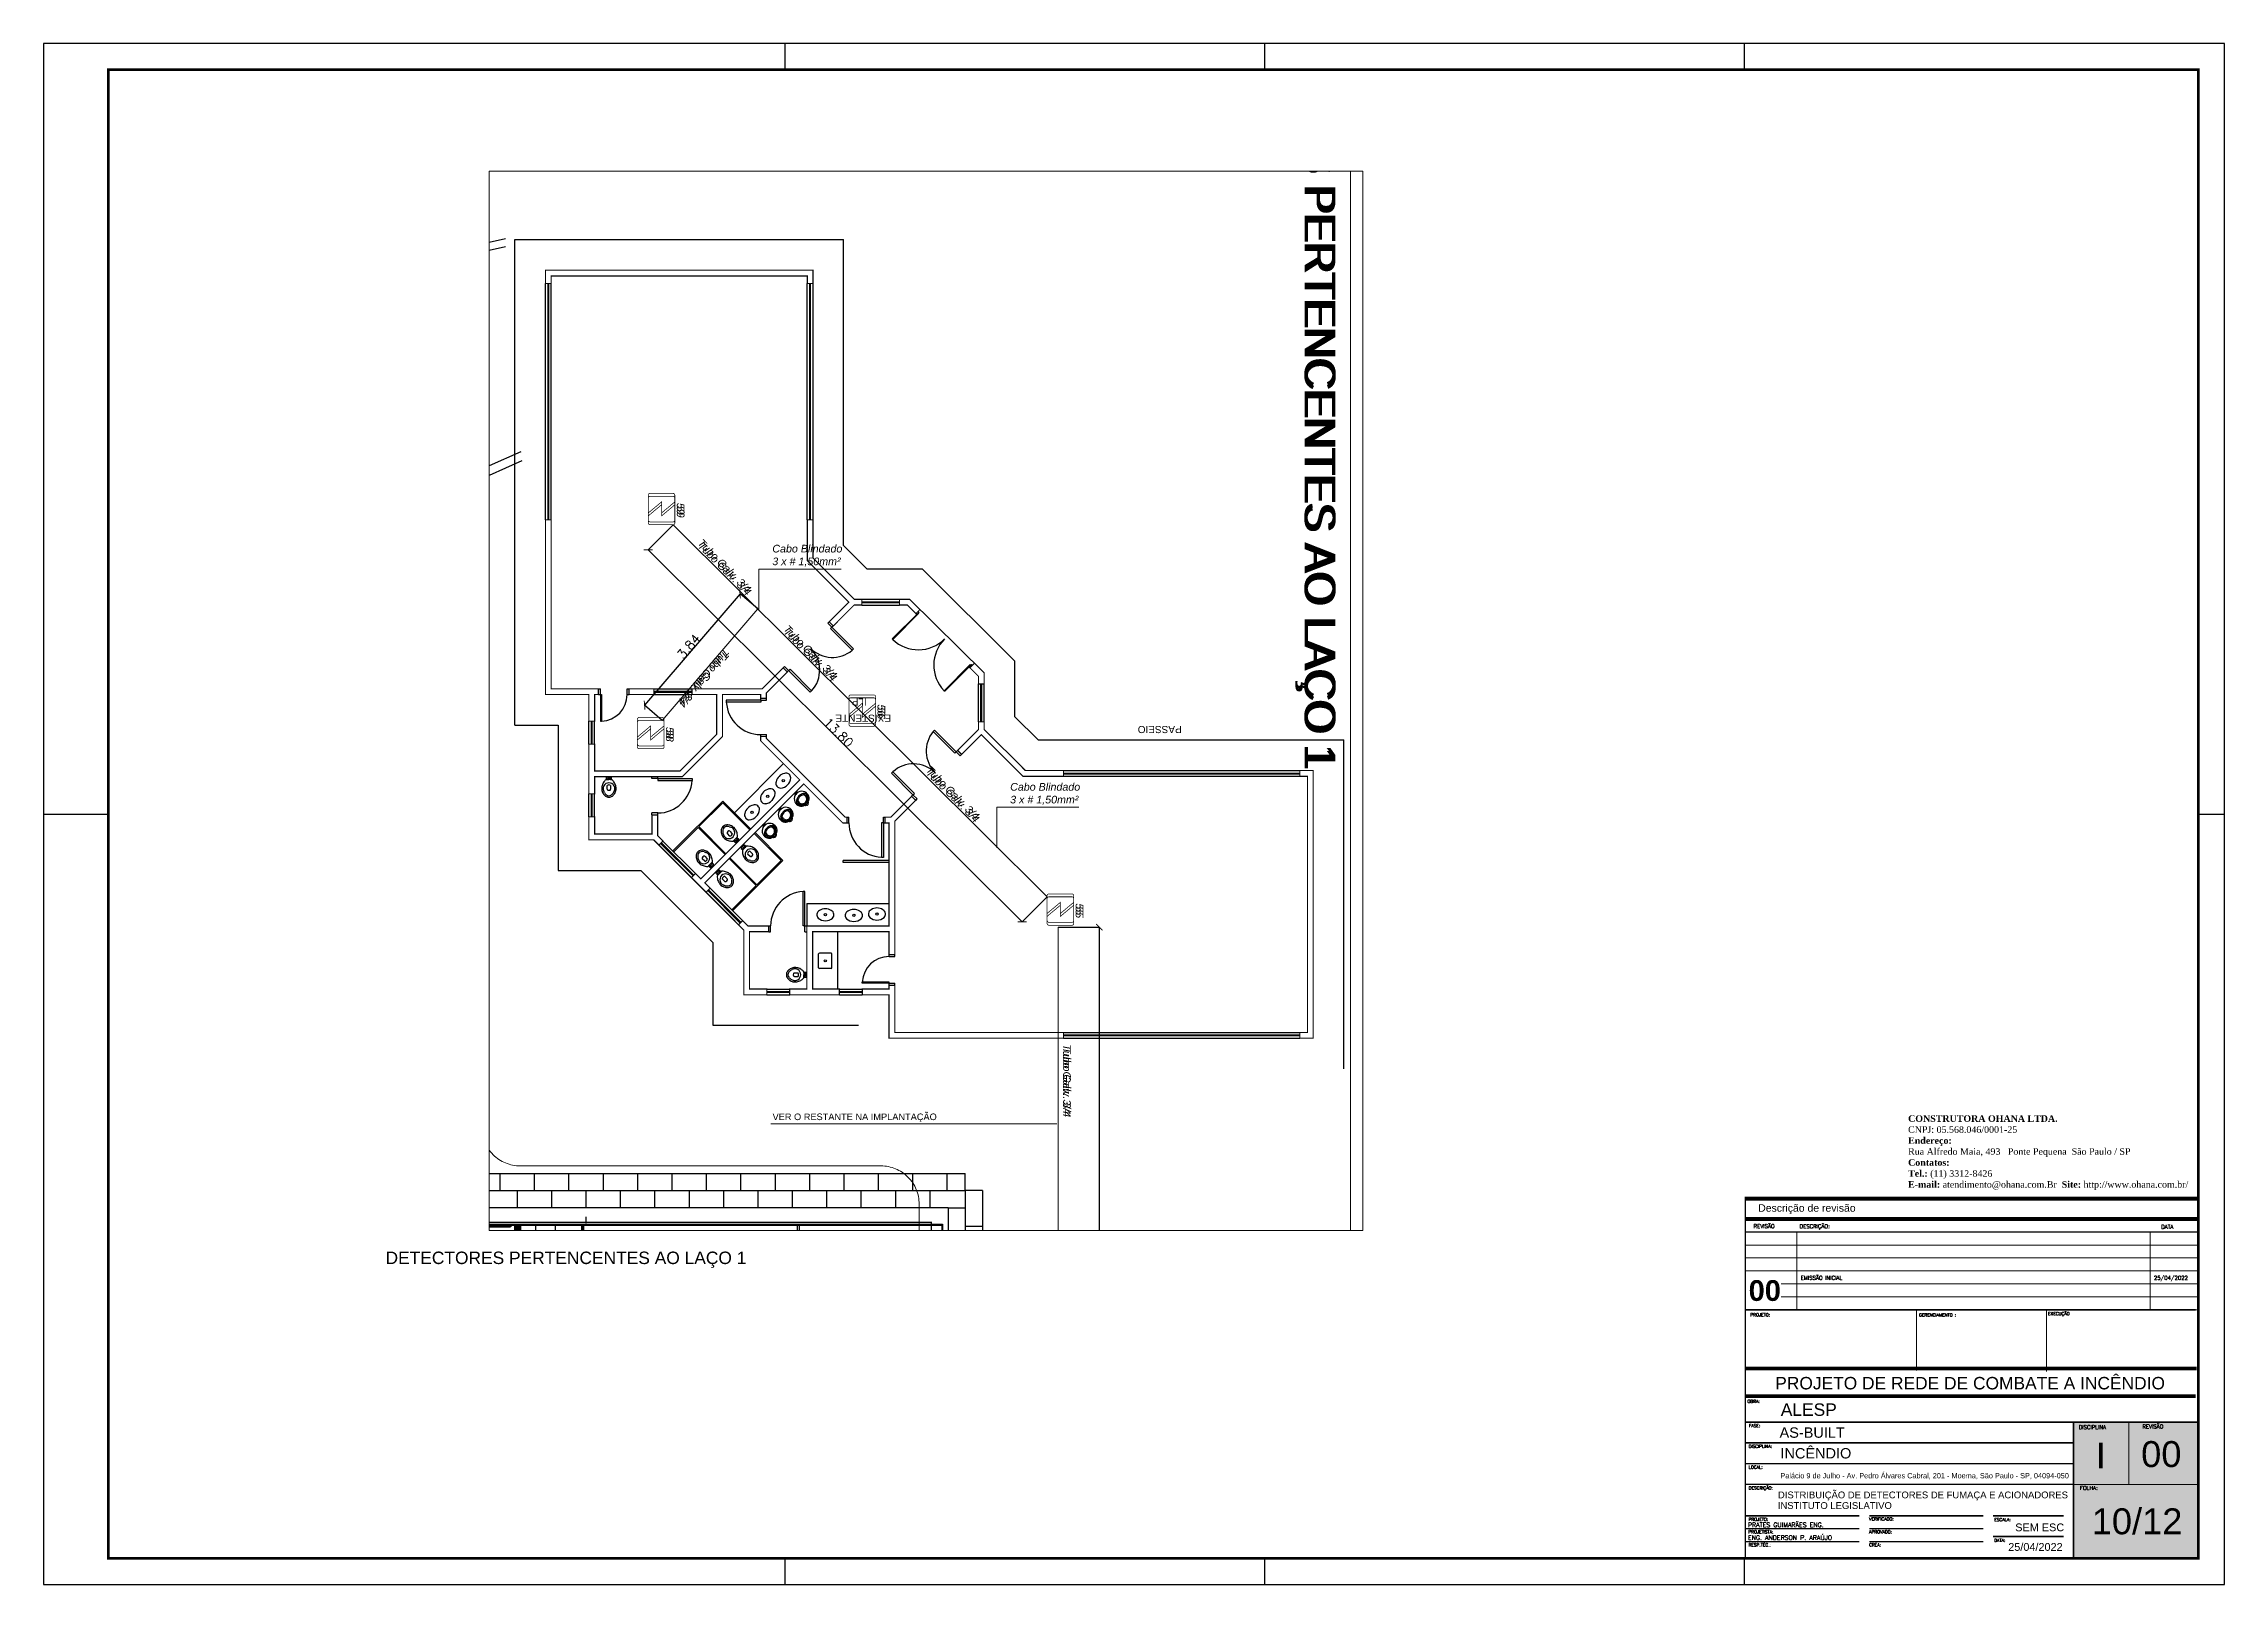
# Paper-space layout 'INSTITUTO LEGISLATIVO' of a CAD drawing. Header units: metres, sheet in millimetres. Extents: x -243 to 598, y 5 to 599.
# The model-space entities are those that its viewports show. They can reach past a viewport. Long polylines and large blocks are cut down to what shows.
import ezdxf
from ezdxf.enums import TextEntityAlignment as Align

# ---------------------------------------------------------------- set-up
doc = ezdxf.new("R2010")
doc.units = ezdxf.units.M
doc.linetypes.add('LIN0', pattern=[0])
doc.layers.get('0').update_dxf_attribs({"color": 251})
doc.layers.get('Defpoints').update_dxf_attribs({"color": 251})
doc.layers.add('00 - TELHA', color=5, linetype='Continuous', lineweight=20)
for name, color, linetype in [('ARQ-FOLHA', 250, 'Continuous'), ('DET. FUMAÇA', 1, 'Continuous'), ('Div', 251, 'Continuous'), ('Est', 251, 'Continuous'), ('K-folha', 5, 'Continuous'), ('Mob', 251, 'Continuous'), ('Pis', 251, 'Continuous')]:
    doc.layers.add(name, color=color, linetype=linetype)
doc.layers.add('hachura', color=251, linetype='LIN0', plot=False)
doc.layers.get('hachura').freeze()
doc.styles.add('ARIAL', font='arial.ttf')
doc.styles.add('ARIAL2', font='arial.ttf')
doc.styles.add('COTA', font='simplex.shx')
doc.styles.add('K-Folha000', font='sanssb__.ttf')
doc.styles.add('K-Folha001', font='romans.shx')
doc.styles.add('K-Folha002', font='sanss___.ttf')
doc.styles.add('ROMANS', font='romans.shx', dxfattribs={"width": 0.9, "height": 0.07})
doc.styles.get("Standard").update_dxf_attribs({"font": 'arial.ttf', "height": 0.3})
doc.dimstyles.new('EXEC_75', dxfattribs={"dimscale": 75, "dimtxt": 0.0032, "dimasz": 0.0022, "dimexe": 0, "dimexo": 0, "dimgap": 5e-05, "dimtad": 1, "dimzin": 4, "dimdsep": 46, "dimtxsty": 'COTA', "dimblk": 'ARCHTICK', "dimcen": 0, "dimclrd": 1, "dimclre": 1, "dimclrt": 2, "dimazin": 0, "dimtfac": 1, "dimtix": 1, "dimtmove": 2, "dimatfit": 3, "dimldrblk": 'DOT', "dimfxl": 1, "dimtvp": 1, "dimtolj": 1, "dimtzin": 0, "dimarcsym": 0})

psp = doc.layouts.new('INSTITUTO LEGISLATIVO')

# ---------------------------------------------------------------- texts
at = {"layer": '00 - TELHA', "color": 1, "lineweight": 5, "transparency": 33554687, "insert": (476.17, 185.59), "char_height": 2.53976, "attachment_point": 1}
psp.add_mtext_dynamic_manual_height_columns('\\pxql;{\\fTimes New Roman|b1|i0|c0|p18;CONSTRUTORA OHANA LTDA.\\P\\fTimes New Roman|b0|i0|c0|p18;CNPJ: 05.568.046/0001-25\\fTimes New Roman|b1|i0|c0|p18;\\PEndereço:\\fTimes New Roman|b0|i0|c0|p18; \\PRua Alfredo Maia, 493   Ponte Pequena  São Paulo / SP\\P\\fTimes New Roman|b1|i0|c0|p18;Contatos:\\PTel.:\\fTimes New Roman|b0|i0|c0|p18; (11) 3312-8426\\P\\fTimes New Roman|b1|i0|c0|p18;E-mail:\\fTimes New Roman|b0|i0|c0|p18; atendimento@ohana.com.Br  \\fTimes New Roman|b1|i0|c0|p18;Site:\\fTimes New Roman|b0|i0|c0|p18; http://www.ohana.com.br/}', width=148.1954, gutter_width=15.87, heights=[0], dxfattribs=at)
at = {"layer": 'K-folha', "color": 1, "lineweight": 5, "transparency": 33554687}
for s, height, style, p in [('VER O RESTANTE NA IMPLANTAÇÃO', 2.5417, 'ARIAL', (69.92, 183.72)), ('DETECTORES PERTENCENTES AO LAÇO 1', 4.7937, 'ARIAL', (-41.42, 128.23)), ('00', 8, 'K-Folha000', (420.9, 114.02)), ('PROJETO DE REDE DE COMBATE A INCÊNDIO', 4.7937, 'ARIAL', (500.08, 79.91)), ('ALESP ', 4.794, 'ARIAL', (438.8, 69.71))]:
    psp.add_text(s, height=height, dxfattribs=dict(at, style=style)).set_placement(p, align=Align.CENTER)
for s, height, style, p in [('REVISÃO', 1.5, 'K-Folha001', (416.57, 142.06)), ('DESCRIÇÃO:', 1.5, 'K-Folha001', (434.3, 142.03)), ('DATA', 1.5, 'K-Folha001', (573.77, 141.86)), ('EMISSÃO INICIAL', 1.5, 'K-Folha001', (434.75, 122.15)), ('25/04/2022', 1.5, 'K-Folha001', (570.99, 122.15)), ('EXECUÇÃO', 1.2, 'ROMANS', (530.13, 108.5)), ('PROJETO:', 1.2, 'ROMANS', (415.36, 108.06)), ('GERENCIAMENTO :', 1.2, 'ROMANS', (480.39, 108.02)), ('OBRA:', 1.2, 'ROMANS', (414.21, 74.69)), ('FASE:', 1.2, 'ROMANS', (414.78, 65.33)), ('AS-BUILT', 4, 'ARIAL2', (426.6, 61.26)), ('I', 10, 'ARIAL2', (548.56, 49.42)), ('00', 10, 'ARIAL2', (566.05, 49.97)), ('DISCIPLINA:', 1.2, 'ROMANS', (414.69, 57.33)), ('LOCAL:', 1.2, 'ROMANS', (414.69, 49.33)), ('INCÊNDIO ', 4, 'ARIAL2', (426.95, 53.27)), ('DESCRIÇÃO:', 1.2, 'ROMANS', (414.69, 41.33)), ('Palácio 9 de Julho - Av. Pedro Álvares Cabral, 201 - Moema, São Paulo - SP, 04094-050', 2.0179, 'ARIAL2', (426.93, 45.62)), ('INSTITUTO LEGISLATIVO', 2.6106, 'ARIAL2', (425.93, 33.82)), ('DISTRIBUIÇÃO DE DETECTORES DE FUMAÇA E ACIONADORES', 2.6106, 'ARIAL2', (425.98, 37.92)), ('10/12', 10, 'ARIAL2', (546.99, 24.04)), ('PRATES GUIMARÃES ENG.', 1.7483, 'ROMANS', (414.4, 26.79)), ('PROJETISTA:', 1.2, 'ROMANS', (414.59, 24.37)), ('PROJETO:', 1.2, 'ROMANS', (414.62, 29.23)), ('VERIFICADO:', 1.2, 'ROMANS', (461.14, 29.37)), ('APROVADO:', 1.2, 'ROMANS', (461.14, 24.37)), ('ESCALA:', 1.2, 'ROMANS', (509.37, 29.07)), ('SEM ESC', 3, 'ARIAL2', (517.49, 25.21)), ('ENG. ANDERSON P. ARAÚJO', 1.7483, 'ROMANS', (414.4, 21.86)), ('RESP.TÉC.:', 1.2, 'ROMANS', (414.65, 19.37)), ('CREA:', 1.2, 'ROMANS', (461.14, 19.37)), ('DATA:', 1.2, 'ROMANS', (509.35, 21.12)), ('25/04/2022', 3, 'ARIAL2', (514.79, 17.66))]:
    psp.add_text(s, height=height, dxfattribs=dict(at, style=style)).set_placement(p)
at = {"layer": 'K-folha', "color": 2, "lineweight": 5, "transparency": 33554687, "style": 'ROMANS'}
for s, p in [('DISCIPLINA', (547.22, 64.56)), ('REVISÃO', (570.6, 64.85)), ('FOLHA:', (545.84, 41.14))]:
    psp.add_text(s, height=1.5, dxfattribs=at).set_placement(p, align=Align.CENTER)
at = {"layer": 'K-folha', "color": 1, "lineweight": 5, "transparency": 33554687, "insert": (437.15, 147.52), "char_height": 2.88, "width": 198.6198, "attachment_point": 8, "style": 'K-Folha002'}
psp.add_mtext('{\\fSwis721 Blk BT|b0|i0|c0|p34;Descrição de revisão}', dxfattribs=at)

msp = doc.modelspace()

# ---------------------------------------------------------------- texts
at = {"layer": 'Div', "color": 230, "linetype": 'Continuous', "lineweight": 0, "char_height": 0.8, "attachment_point": 1, "rotation": 270}
for insert in [(2867.934, 1456.205), (2867.934, 1456.129)]:
    msp.add_mtext_dynamic_manual_height_columns('DETECTORES PERTENCENTES AO LAÇO 1', width=27.20388, gutter_width=2.5, heights=[0], dxfattribs=dict(at, insert=insert))
at = {"layer": 'Div', "color": 3, "linetype": 'Continuous', "lineweight": 0, "char_height": 0.2, "attachment_point": 1, "rotation": 270}
for s, insert in [('{\\fArial|b0|i1|c0|p34;59}', (2850.902, 1439.907)), ('{\\fArial|b0|i1|c0|p34;59}', (2850.902, 1439.831)), ('{\\fArial|b0|i1|c0|p34;56}', (2856.154, 1434.637)), ('{\\fArial|b0|i1|c0|p34;56}', (2856.154, 1434.561)), ('{\\fArial|b0|i1|c0|p34;58}', (2850.618, 1434.047)), ('{\\fArial|b0|i1|c0|p34;58}', (2850.618, 1433.971)), ('{\\fArial|b0|i1|c0|p34;55}', (2861.34, 1429.432)), ('{\\fArial|b0|i1|c0|p34;55}', (2861.34, 1429.356))]:
    msp.add_mtext_dynamic_manual_height_columns(s, width=13.3188, gutter_width=2.5, heights=[0], dxfattribs=dict(at, insert=insert))
at = {"layer": 'Div', "color": 2, "linetype": 'Continuous', "lineweight": 0, "char_height": 0.2, "attachment_point": 1}
for insert, rotation in [((2851.377, 1438.982), 314.7899), ((2851.377, 1438.906), 314.7899), ((2853.621, 1436.735), 314.7899), ((2853.621, 1436.659), 314.7899), ((2852.09, 1435.996), 228.9974), ((2852.09, 1435.92), 228.9974), ((2857.348, 1433.043), 314.7899), ((2857.348, 1432.967), 314.7899), ((2861.011, 1425.746), 270), ((2861.011, 1425.67), 270)]:
    msp.add_mtext_dynamic_manual_height_columns('{\\fArial|b0|i1|c0|p34;Tubo Galv. 3/4 }', width=13.3188, gutter_width=2.5, heights=[0], dxfattribs=dict(at, insert=insert, rotation=rotation))
at = {"layer": 'Pis', "extrusion": (4.419e-08, -0.000301309, 1)}
for s, p in [('ILP ', (2855.439, 1434.699, -0.432)), ('EXISTENTE', (2855.579, 1434.274, -0.432))]:
    msp.add_text(s, height=0.1875, rotation=180, dxfattribs=at).set_placement(p, align=Align.MIDDLE_CENTER)
at = {"layer": 'Pis'}
msp.add_text('PASSEIO', height=0.1875, rotation=180, dxfattribs=at).set_placement((2863.338, 1433.979), align=Align.MIDDLE_CENTER)

# ---------------------------------------------------------------- blocks, each defined once
blk = doc.blocks.new('FOLHA A1')
at = {"layer": 'ARQ-FOLHA'}
for p, q in [((841, 0), (0, 0)), ((0, 0), (0, -594)), ((286, -10), (286, 0)), ((471, -10), (471, 0)), ((656, -10), (656, 0)), ((841, -594), (841, 0)), ((0, -297), (25, -297)), ((831, -297), (841, -297)), ((286, -594), (286, -584)), ((471, -594), (471, -584)), ((656, -594), (656, -584)), ((0, -594), (841, -594))]:
    blk.add_line(p, q, dxfattribs=at)
at = {"layer": 'ARQ-FOLHA', "const_width": 1}
blk.add_lwpolyline([(25, -10), (25, -584), (831, -584), (831, -10), (25, -10)], dxfattribs=at)
blk = doc.blocks.new('Detector de fumaça')
at = {"layer": 'DET. FUMAÇA', "linetype": 'Continuous', "lineweight": 15, "const_width": 0.0187}
blk.add_lwpolyline([(774.599, 539.816), (775.249, 539.816, -0.414214), (775.296, 539.769), (775.296, 539.167, -0.414214), (775.249, 539.12), (774.599, 539.12, -0.414214), (774.553, 539.167), (774.553, 539.769, -0.414214)], format="xyb", close=True, dxfattribs=at)
blk.add_lwpolyline([(774.773, 539.816), (775.064, 539.468), (774.773, 539.468), (775.064, 539.12)], dxfattribs=at)
blk = doc.blocks.new('derw')
at = {"layer": 'Div', "color": 2, "linetype": 'Continuous', "lineweight": 15}
blk.add_lwpolyline([(814.419, 2191.53), (814.419, 2192.589), (816.571, 2192.589)], dxfattribs=at)
at = {"layer": 'Div', "color": 2, "linetype": 'Continuous', "lineweight": 15, "insert": (814.772, 2193.224), "char_height": 0.2, "attachment_point": 1}
blk.add_mtext_dynamic_manual_height_columns('{\\fArial|b0|i1|c0|p34;Cabo Blindado \\P3 x # 1,50mm²}', width=13.3188, gutter_width=2.5, heights=[0], dxfattribs=at)
blk = doc.blocks.new('_ARCHTICK')
at = {"color": 0, "linetype": 'ByBlock', "const_width": 0.15}
blk.add_lwpolyline([(-0.5, -0.5), (0.5, 0.5)], dxfattribs=at)
blk = doc.blocks.new('*D148')
at = {"color": 1, "linetype": 'Continuous', "lineweight": -2, "transparency": 16777216}
for p, q in [((2860.682, 1428.806), (2861.758, 1428.806)), ((2861.758, 1428.806), (2861.758, 1397.35)), ((2860.682, 1397.35), (2861.758, 1397.35))]:
    blk.add_line(p, q, dxfattribs=at)
at = {"layer": 'Defpoints', "color": 0, "transparency": 16777216}
for p in [(2860.682, 1428.806), (2860.682, 1397.35), (2861.758, 1397.35)]:
    blk.add_point(p, dxfattribs=at)
at = {"color": 1, "lineweight": -2, "transparency": 16777216, "xscale": 0.165, "yscale": 0.165, "zscale": 0.165}
for p, rotation in [((2861.758, 1428.806), 90), ((2861.758, 1397.35), 270)]:
    blk.add_blockref('_ARCHTICK', p, dxfattribs=dict(at, rotation=rotation))
at = {"color": 2, "lineweight": 15, "transparency": 16777216, "insert": (2861.635, 1413.078), "char_height": 0.24, "attachment_point": 5, "rotation": 90, "style": 'COTA'}
blk.add_mtext('\\A1;31.46', dxfattribs=at)
blk = doc.blocks.new('_Dot')
at = {"color": 0, "linetype": 'ByBlock', "lineweight": -2}
blk.add_line((-0.5, 0), (-1, 0), dxfattribs=at)
at = {"color": 0, "linetype": 'ByBlock', "const_width": 0.5}
blk.add_lwpolyline([(-0.25, 0, 1), (0.25, 0, 1)], format="xyb", close=True, dxfattribs=at)
blk = doc.blocks.new('*D149')
at = {"color": 1, "linetype": 'Continuous', "lineweight": -2, "transparency": 16777216}
for p, q in [((2850.603, 1439.335), (2849.952, 1438.68)), ((2859.741, 1428.947), (2849.952, 1438.68)), ((2860.392, 1429.602), (2859.741, 1428.947))]:
    blk.add_line(p, q, dxfattribs=at)
at = {"layer": 'Defpoints', "color": 0, "transparency": 16777216}
for p in [(2850.603, 1439.335), (2849.952, 1438.68), (2860.392, 1429.602)]:
    blk.add_point(p, dxfattribs=at)
at = {"color": 1, "lineweight": -2, "transparency": 16777216, "xscale": 0.165, "yscale": 0.165, "zscale": 0.165}
for p, rotation in [((2849.952, 1438.68), 135.1656349872106), ((2859.741, 1428.947), 315.1656349872106)]:
    blk.add_blockref('_ARCHTICK', p, dxfattribs=dict(at, rotation=rotation))
at = {"color": 2, "lineweight": 15, "transparency": 16777216, "insert": (2854.934, 1433.901), "char_height": 0.24, "attachment_point": 5, "rotation": 315.1656, "style": 'COTA'}
blk.add_mtext('\\A1;13.80', dxfattribs=at)
blk = doc.blocks.new('*D150')
at = {"color": 1, "linetype": 'Continuous', "lineweight": -2, "transparency": 16777216}
for p, q in [((2852.356, 1437.529), (2849.858, 1434.614)), ((2852.818, 1437.132), (2852.356, 1437.529)), ((2850.32, 1434.218), (2849.858, 1434.614))]:
    blk.add_line(p, q, dxfattribs=at)
at = {"layer": 'Defpoints', "color": 0, "transparency": 16777216}
for p in [(2852.818, 1437.132), (2849.858, 1434.614), (2850.32, 1434.218)]:
    blk.add_point(p, dxfattribs=at)
at = {"color": 1, "lineweight": -2, "transparency": 16777216, "xscale": 0.165, "yscale": 0.165, "zscale": 0.165}
for p, rotation in [((2852.356, 1437.529), 49.39593327124727), ((2849.858, 1434.614), 229.3959332712472)]:
    blk.add_blockref('_ARCHTICK', p, dxfattribs=dict(at, rotation=rotation))
at = {"color": 2, "lineweight": 15, "transparency": 16777216, "insert": (2851.013, 1436.152), "char_height": 0.24, "attachment_point": 5, "rotation": 49.3959, "style": 'COTA'}
blk.add_mtext('\\A1;3.84', dxfattribs=at)
blk = doc.blocks.new('VASO-SAN')
for p, q in [((302.351, 172.465), (302.38, 172.465)), ((302.351, 172.383), (302.38, 172.383)), ((302.38, 172.465), (302.38, 172.383)), ((302.411, 172.354), (302.411, 172.494)), ((302.499, 172.354), (302.499, 172.494)), ((302.599, 172.444), (302.499, 172.444)), ((302.599, 172.404), (302.499, 172.404)), ((302.599, 172.444), (302.599, 172.455)), ((302.599, 172.404), (302.599, 172.444)), ((302.599, 172.404), (302.599, 172.393)), ((302.619, 172.464), (302.609, 172.464)), ((302.619, 172.383), (302.609, 172.383)), ((302.619, 172.424), (302.619, 172.464)), ((302.619, 172.424), (302.619, 172.383))]:
    blk.add_line(p, q)
for centre in [(302.453, 172.486), (302.453, 172.362)]:
    blk.add_circle(centre, 0.00707)
for centre, radius, start, end in [((302.178, 172.42), 0.179, 86.6811, 178.7962), ((302.178, 172.427), 0.179, 181.2038, 273.3189), ((302.178, 172.42), 0.129, 86.6811, 178.7962), ((302.178, 172.427), 0.129, 181.2038, 273.3189), ((302.205, 172.134), 0.464, 50.6979, 92.0637), ((302.205, 172.713), 0.464, 267.9363, 309.3021), ((302.205, 172.134), 0.414, 60.1325, 92.0637), ((302.205, 172.713), 0.414, 267.9363, 299.8675), ((302.349, 172.422), 0.043, 86.6811, 178.7962), ((302.349, 172.426), 0.043, 181.2038, 273.3189), ((302.609, 172.455), 0.00935, 90, 180), ((302.609, 172.393), 0.00935, 180, 270)]:
    blk.add_arc(centre, radius, start, end)
blk = doc.blocks.new('Barra')
at = {"layer": 'Mob'}
for p, q in [((780.708, 987.496), (780.708, 987.521)), ((780.733, 987.497), (780.733, 987.521)), ((781.384, 987.471), (780.733, 987.471)), ((781.383, 987.496), (780.734, 987.496)), ((781.384, 987.497), (781.384, 987.521)), ((781.409, 987.496), (781.409, 987.521))]:
    blk.add_line(p, q, dxfattribs=at)
for centre, start, end in [((780.733, 987.496), 180, 270), ((781.384, 987.496), 270, 0)]:
    blk.add_arc(centre, 0.025, start, end, dxfattribs=at)
blk = doc.blocks.new('Braa 2')
at = {"layer": 'Mob'}
for p, q in [((781.559, 986.646), (781.559, 987.297)), ((781.584, 987.322), (781.609, 987.322)), ((781.584, 986.647), (781.584, 987.296)), ((781.585, 987.297), (781.609, 987.297)), ((781.584, 986.621), (781.609, 986.621)), ((781.585, 986.646), (781.609, 986.646))]:
    blk.add_line(p, q, dxfattribs=at)
for centre, start, end in [((781.584, 987.297), 90, 180), ((781.584, 986.646), 180, 270)]:
    blk.add_arc(centre, 0.025, start, end, dxfattribs=at)
blk = doc.blocks.new('conj')
at = {"layer": 'Est', "rotation": 180}
for name, p in [('Braa 2', (3045.721, 2712.979)), ('VASO-SAN', (2566.731, 1898.456))]:
    blk.add_blockref(name, p, dxfattribs=at)
at = {"layer": 'Est'}
blk.add_blockref('Barra', (1483.5, 739.063), dxfattribs=at)
blk = doc.blocks.new('gel')
at = {"layer": 'Est'}
for p, q in [((2289.233, 1666.489), (2289.233, 1665.789)), ((2289.933, 1666.489), (2289.233, 1666.489)), ((2289.933, 1665.789), (2289.933, 1666.489)), ((2289.233, 1665.789), (2289.933, 1665.789))]:
    blk.add_line(p, q, dxfattribs=at)

# ---------------------------------------------------------------- dimensions: what is measured, and where the dimension line sits
at = {"color": 30, "linetype": 'Continuous', "lineweight": 15, "true_color": 0xf8991e}
for p1, p2, distance, picture, middle in [((2860.392, 1429.602), (2850.603, 1439.335), 0.923, '*D149', (2854.934, 1433.901)), ((2852.818, 1437.132), (2850.32, 1434.218), -0.609, '*D150', (2851.013, 1436.152)), ((2860.682, 1428.806), (2860.682, 1397.35), 1.076, '*D148', (2861.635, 1413.078))]:
    dim = msp.add_aligned_dim(p1=p1, p2=p2, distance=distance, dimstyle='EXEC_75', dxfattribs=at)
    dim.commit()
    dim.dimension.update_dxf_attribs({"geometry": picture, "text_midpoint": middle})

# ---------------------------------------------------------------- hatches: boundary and pattern name
at = {"layer": 'Pis'}
h = msp.add_hatch(dxfattribs=at)
h.set_pattern_fill('ANSI31', color=256, scale=0.01, angle=270, style=0)
h.set_pattern_definition([(315, (1331.963088, 3684.459063), (0.0224506403, 0.0224506403), [])])
h.paths.add_polyline_path([(2846.614, 1418.965), (2846.614, 1421.015), (2846.464, 1421.015), (2846.464, 1419.115), (2846.064, 1419.115), (2846.064, 1418.965)])
h.paths.add_polyline_path([(2845.064, 1418.965), (2845.064, 1419.115), (2844.864, 1419.115), (2844.864, 1418.965)])
edge = h.paths.add_edge_path()
edge.add_line((2848.264, 1421.015), (2848.214, 1421.015))
edge.add_line((2848.214, 1421.015), (2848.214, 1418.471))
edge.add_line((2848.214, 1418.471), (2848.264, 1418.471))
edge.add_line((2848.264, 1418.471), (2848.264, 1421.015))
edge.add_line((2848.264, 1421.015), (2848.214, 1421.015))

# ---------------------------------------------------------------- linework, layer by layer
at = {"lineweight": 0}
msp.add_line((2848.326, 1421.065), (2848.326, 1421.227), dxfattribs=at)
msp.add_lwpolyline([(2847.266, 1445.995), (2854.266, 1445.995), (2854.266, 1438.462), (2855.342, 1437.386), (2856.793, 1437.386), (2858.746, 1435.461), (2858.746, 1433.982), (2859.823, 1432.905), (2867.356, 1432.905), (2867.356, 1425.905), (2856.256, 1425.905), (2856.256, 1427.04), (2852.456, 1427.04), (2852.456, 1428.734), (2850.095, 1431.095), (2848.401, 1431.095), (2848.401, 1434.895), (2847.266, 1434.895)], close=True, dxfattribs=at)
msp.add_lwpolyline([(2844.726, 1421.085), (2857.361, 1421.085), (2857.361, 1401.905)], dxfattribs=at)
at = {"layer": 'Div', "color": 150, "linetype": 'Continuous', "lineweight": 0}
for p, q in [((2850.603, 1439.335), (2860.392, 1429.602)), ((2850.32, 1434.218), (2852.818, 1437.132))]:
    msp.add_line(p, q, dxfattribs=at)
at = {"layer": 'Div', "lineweight": 0}
for p, q in [((2851.905, 1432.107), (2850.6, 1430.802)), ((2851.905, 1432.064), (2851.279, 1431.438)), ((2851.905, 1432.107), (2852.633, 1431.378)), ((2851.905, 1432.064), (2852.612, 1431.357)), ((2851.258, 1431.417), (2850.621, 1430.781)), ((2851.258, 1431.417), (2851.965, 1430.71)), ((2851.279, 1431.438), (2851.986, 1430.731)), ((2852.75, 1431.283), (2853.478, 1430.554)), ((2852.728, 1431.262), (2853.436, 1430.554)), ((2852.071, 1430.604), (2852.778, 1429.897)), ((2852.092, 1430.625), (2852.799, 1429.918)), ((2853.478, 1430.554), (2852.163, 1429.239)), ((2853.436, 1430.554), (2852.799, 1429.918)), ((2856.256, 1430.552), (2855.056, 1430.552)), ((2855.056, 1430.502), (2855.056, 1430.552)), ((2856.256, 1430.502), (2855.056, 1430.502)), ((2852.778, 1429.897), (2852.141, 1429.26)), ((2853.864, 1418.415), (2853.864, 1421.015)), ((2853.914, 1418.415), (2853.914, 1421.015))]:
    msp.add_line(p, q, dxfattribs=at)
at = {"layer": 'Div', "color": 230, "linetype": 'Continuous', "lineweight": 0}
msp.add_lwpolyline([(2868.332, 1406.738), (2868.332, 1456.502, -0.414214), (2869.332, 1457.502), (2981.073, 1457.502, -0.573634), (2981.945, 1456.011), (2936.695, 1375.576, -0.270944), (2935.824, 1375.066), (2919.103, 1375.066, -0.27519), (2918.224, 1375.589), (2902.169, 1405.215, 0.27519), (2901.29, 1405.738), (2869.332, 1405.738, -0.414214)], format="xyb", close=True, dxfattribs=at)
msp.add_lwpolyline([(2845.601, 1423.563, 0.414214), (2846.601, 1422.563), (2856.044, 1422.563, -0.414214), (2857.044, 1421.563), (2857.044, 1399.809, 0.414214)], format="xyb", dxfattribs=at)
at = {"layer": 'Div', "color": 150, "linetype": 'Continuous', "lineweight": 0}
msp.add_lwpolyline([(2868.051, 1404.734), (2860.682, 1404.734), (2860.682, 1428.806)], dxfattribs=at)
at = {"layer": 'Pis'}
for p, q in [((2840.478, 1445.543), (2846.219, 1446.821)), ((2846.466, 1446.795), (2855.066, 1446.795)), ((2846.466, 1434.095), (2846.466, 1446.795)), ((2855.066, 1438.793), (2855.066, 1446.795)), ((2840.614, 1445.369), (2846.219, 1446.616)), ((2847.266, 1439.462), (2847.266, 1445.645)), ((2847.331, 1439.462), (2847.331, 1445.645)), ((2847.351, 1439.462), (2847.351, 1445.645)), ((2847.416, 1439.462), (2847.416, 1445.645)), ((2854.116, 1439.462), (2854.116, 1445.645)), ((2854.181, 1439.462), (2854.181, 1445.645)), ((2854.201, 1439.462), (2854.201, 1445.645)), ((2854.266, 1439.462), (2854.266, 1445.645)), ((2846.616, 1441.247), (2832.874, 1435.103)), ((2846.644, 1441.007), (2832.903, 1434.863)), ((2855.066, 1438.793), (2855.674, 1438.186)), ((2855.674, 1438.186), (2857.125, 1438.186)), ((2857.125, 1438.186), (2859.546, 1435.764)), ((2855.542, 1437.386), (2856.531, 1437.386)), ((2855.542, 1437.321), (2856.531, 1437.321)), ((2855.542, 1437.301), (2856.531, 1437.301)), ((2855.542, 1437.236), (2856.531, 1437.236)), ((2857.024, 1437.035), (2856.338, 1436.349)), ((2857.038, 1437.021), (2856.352, 1436.335)), ((2856.957, 1437.01), (2856.978, 1436.989)), ((2857.017, 1437.07), (2857.038, 1437.049)), ((2857.038, 1437.049), (2857.024, 1437.035)), ((2857.024, 1437.035), (2857.038, 1437.021)), ((2854.654, 1436.759), (2854.689, 1436.794)), ((2854.654, 1436.759), (2854.76, 1436.653)), ((2854.795, 1436.688), (2854.689, 1436.794)), ((2854.76, 1436.653), (2854.724, 1436.618)), ((2854.724, 1436.618), (2855.29, 1436.052)), ((2854.76, 1436.653), (2854.795, 1436.688)), ((2854.76, 1436.653), (2855.325, 1436.087)), ((2855.325, 1436.087), (2855.29, 1436.052)), ((2856.338, 1436.349), (2856.352, 1436.335)), ((2853.487, 1435.592), (2853.522, 1435.628)), ((2853.593, 1435.486), (2853.487, 1435.592)), ((2853.522, 1435.628), (2853.628, 1435.522)), ((2853.593, 1435.486), (2853.628, 1435.522)), ((2853.628, 1435.522), (2853.664, 1435.557)), ((2853.628, 1435.522), (2854.194, 1434.956)), ((2853.664, 1435.557), (2854.229, 1434.991)), ((2858.382, 1435.677), (2857.696, 1434.991)), ((2858.396, 1435.663), (2857.71, 1434.977)), ((2858.35, 1435.617), (2858.371, 1435.596)), ((2858.396, 1435.663), (2858.382, 1435.677)), ((2858.41, 1435.677), (2858.396, 1435.663)), ((2858.431, 1435.656), (2858.41, 1435.677)), ((2859.546, 1434.313), (2859.546, 1435.764)), ((2848.651, 1434.895), (2848.651, 1435.045)), ((2848.651, 1435.045), (2848.701, 1435.045)), ((2848.651, 1434.895), (2848.701, 1434.895)), ((2848.701, 1434.895), (2848.701, 1435.045)), ((2848.701, 1434.895), (2848.701, 1434.195)), ((2848.701, 1434.895), (2848.731, 1434.895)), ((2848.731, 1434.895), (2848.731, 1434.195)), ((2849.401, 1434.895), (2849.401, 1435.045)), ((2849.401, 1435.045), (2849.451, 1435.045)), ((2849.401, 1434.895), (2849.451, 1434.895)), ((2849.451, 1434.895), (2849.451, 1435.045)), ((2850.098, 1435.045), (2851.098, 1435.045)), ((2850.098, 1434.98), (2851.098, 1434.98)), ((2850.098, 1434.96), (2851.098, 1434.96)), ((2850.098, 1434.895), (2851.098, 1434.895)), ((2852.896, 1434.745), (2851.996, 1434.745)), ((2851.996, 1434.745), (2851.996, 1434.695)), ((2852.896, 1434.695), (2851.996, 1434.695)), ((2852.896, 1434.745), (2852.896, 1434.795)), ((2852.896, 1434.745), (2853.046, 1434.745)), ((2852.896, 1434.745), (2852.896, 1434.695)), ((2853.046, 1434.745), (2853.046, 1434.795)), ((2854.194, 1434.956), (2854.229, 1434.991)), ((2857.71, 1434.977), (2857.696, 1434.991)), ((2858.596, 1434.182), (2858.596, 1435.17)), ((2858.661, 1434.182), (2858.661, 1435.17)), ((2858.681, 1434.182), (2858.681, 1435.17)), ((2858.746, 1434.182), (2858.746, 1435.17)), ((2848.401, 1433.595), (2848.401, 1434.195)), ((2848.466, 1433.595), (2848.466, 1434.195)), ((2848.486, 1433.595), (2848.486, 1434.195)), ((2848.551, 1433.595), (2848.551, 1434.195)), ((2848.701, 1434.195), (2848.731, 1434.195)), ((2860.154, 1433.705), (2859.546, 1434.313)), ((2846.466, 1434.095), (2847.601, 1434.095)), ((2847.601, 1434.095), (2847.601, 1430.295)), ((2852.896, 1433.845), (2853.046, 1433.845)), ((2852.896, 1433.795), (2852.896, 1433.845)), ((2853.046, 1433.795), (2853.046, 1433.845)), ((2853.046, 1433.745), (2853.046, 1433.795)), ((2857.448, 1433.965), (2857.413, 1433.929)), ((2857.978, 1433.364), (2857.413, 1433.929)), ((2858.014, 1433.399), (2857.448, 1433.965)), ((2860.154, 1433.705), (2868.156, 1433.705)), ((2868.156, 1425.105), (2868.156, 1433.705)), ((2853.492, 1433.086), (2852.209, 1431.803)), ((2858.014, 1433.399), (2857.978, 1433.364)), ((2858.014, 1433.399), (2858.049, 1433.434)), ((2858.12, 1433.293), (2858.014, 1433.399)), ((2858.049, 1433.434), (2858.155, 1433.328)), ((2858.12, 1433.293), (2858.155, 1433.328)), ((2848.85, 1432.667), (2848.855, 1432.667)), ((2848.855, 1432.667), (2848.862, 1432.667)), ((2848.862, 1432.667), (2848.862, 1432.725)), ((2848.862, 1432.667), (2848.925, 1432.667)), ((2848.873, 1432.737), (2848.925, 1432.737)), ((2848.88, 1432.417), (2848.88, 1432.513)), ((2848.889, 1432.675), (2848.889, 1432.686)), ((2848.893, 1432.702), (2848.925, 1432.702)), ((2848.925, 1432.737), (2848.976, 1432.737)), ((2848.956, 1432.702), (2848.925, 1432.702)), ((2848.987, 1432.667), (2848.925, 1432.667)), ((2848.961, 1432.675), (2848.961, 1432.686)), ((2848.969, 1432.513), (2848.969, 1432.417)), ((2848.987, 1432.725), (2848.987, 1432.667)), ((2848.987, 1432.667), (2848.994, 1432.667)), ((2848.994, 1432.667), (2848.999, 1432.667)), ((2850.051, 1432.695), (2850.051, 1432.745)), ((2850.201, 1432.695), (2850.051, 1432.695)), ((2850.201, 1432.695), (2850.201, 1432.745)), ((2850.201, 1432.695), (2851.101, 1432.695)), ((2850.201, 1432.695), (2850.201, 1432.645)), ((2850.201, 1432.645), (2851.101, 1432.645)), ((2851.101, 1432.695), (2851.101, 1432.645)), ((2856.317, 1432.833), (2856.352, 1432.869)), ((2856.882, 1432.268), (2856.317, 1432.833)), ((2856.918, 1432.303), (2856.352, 1432.869)), ((2860.823, 1432.905), (2867.006, 1432.905)), ((2860.823, 1432.84), (2867.006, 1432.84)), ((2860.823, 1432.82), (2867.006, 1432.82)), ((2860.823, 1432.755), (2867.006, 1432.755)), ((2848.401, 1431.695), (2848.401, 1432.295)), ((2848.466, 1431.695), (2848.466, 1432.295)), ((2848.486, 1431.695), (2848.486, 1432.295)), ((2848.551, 1431.695), (2848.551, 1432.295)), ((2848.806, 1432.328), (2848.788, 1432.363)), ((2849.043, 1432.328), (2849.061, 1432.363)), ((2851.905, 1432.107), (2850.6, 1430.802)), ((2851.905, 1432.064), (2851.279, 1431.438)), ((2851.905, 1432.107), (2852.633, 1431.378)), ((2851.905, 1432.064), (2852.612, 1431.357)), ((2853.385, 1431.918), (2853.37, 1431.903)), ((2853.37, 1431.899), (2853.388, 1431.881)), ((2853.388, 1431.874), (2853.381, 1431.867)), ((2853.4, 1431.934), (2853.385, 1431.918)), ((2853.39, 1431.876), (2853.409, 1431.895)), ((2853.423, 1431.916), (2853.405, 1431.934)), ((2853.409, 1431.895), (2853.428, 1431.914)), ((2853.437, 1431.922), (2853.43, 1431.916)), ((2853.802, 1432.335), (2853.787, 1432.32)), ((2853.787, 1432.316), (2853.805, 1432.298)), ((2853.805, 1432.291), (2853.798, 1432.284)), ((2853.817, 1432.35), (2853.802, 1432.335)), ((2853.807, 1432.293), (2853.826, 1432.312)), ((2853.84, 1432.333), (2853.822, 1432.35)), ((2853.826, 1432.312), (2853.845, 1432.331)), ((2853.854, 1432.339), (2853.847, 1432.333)), ((2854.051, 1431.999), (2854.065, 1431.991)), ((2854.081, 1431.991), (2854.099, 1432.005)), ((2854.117, 1432.003), (2854.126, 1432.012)), ((2854.126, 1432.012), (2854.135, 1432.021)), ((2854.132, 1432.039), (2854.147, 1432.056)), ((2854.147, 1432.072), (2854.138, 1432.087)), ((2856.847, 1432.232), (2856.882, 1432.268)), ((2856.847, 1432.232), (2856.953, 1432.126)), ((2856.882, 1432.268), (2856.918, 1432.303)), ((2856.988, 1432.162), (2856.882, 1432.268)), ((2856.953, 1432.126), (2856.988, 1432.162)), ((2850.201, 1431.795), (2850.051, 1431.795)), ((2850.051, 1431.745), (2850.051, 1431.795)), ((2850.051, 1431.745), (2850.201, 1431.745)), ((2850.201, 1431.745), (2850.201, 1431.795)), ((2851.258, 1431.417), (2850.621, 1430.781)), ((2851.258, 1431.417), (2851.965, 1430.71)), ((2851.279, 1431.438), (2851.986, 1430.731)), ((2851.908, 1431.269), (2851.921, 1431.231)), ((2852.076, 1431.436), (2852.114, 1431.424)), ((2852.087, 1431.321), (2852.154, 1431.253)), ((2852.75, 1431.283), (2853.478, 1430.554)), ((2852.963, 1431.496), (2852.948, 1431.481)), ((2852.948, 1431.477), (2852.966, 1431.459)), ((2852.966, 1431.452), (2852.959, 1431.445)), ((2852.978, 1431.511), (2852.963, 1431.496)), ((2852.968, 1431.454), (2852.987, 1431.473)), ((2853, 1431.493), (2852.983, 1431.511)), ((2852.987, 1431.473), (2853.006, 1431.492)), ((2853.014, 1431.5), (2853.008, 1431.493)), ((2853.634, 1431.582), (2853.648, 1431.574)), ((2853.665, 1431.574), (2853.682, 1431.588)), ((2853.7, 1431.586), (2853.709, 1431.595)), ((2853.709, 1431.595), (2853.718, 1431.604)), ((2853.715, 1431.622), (2853.73, 1431.639)), ((2853.73, 1431.655), (2853.722, 1431.67)), ((2855.156, 1431.535), (2855.156, 1431.685)), ((2855.156, 1431.685), (2855.206, 1431.685)), ((2855.156, 1431.535), (2855.206, 1431.535)), ((2855.206, 1431.535), (2855.206, 1431.685)), ((2856.056, 1431.535), (2856.056, 1430.635)), ((2856.106, 1431.535), (2856.056, 1431.535)), ((2856.106, 1431.535), (2856.106, 1431.685)), ((2856.106, 1431.685), (2856.156, 1431.685)), ((2856.106, 1431.535), (2856.106, 1430.635)), ((2856.106, 1431.535), (2856.156, 1431.535)), ((2856.156, 1431.535), (2856.156, 1431.685)), ((2850.234, 1430.955), (2851.083, 1430.107)), ((2850.277, 1430.999), (2851.126, 1430.15)), ((2850.297, 1431.018), (2851.146, 1430.17)), ((2851.189, 1430.213), (2850.34, 1431.061)), ((2851.42, 1430.778), (2851.458, 1430.765)), ((2852.092, 1431.19), (2852.024, 1431.258)), ((2852.183, 1431.064), (2852.179, 1431.06)), ((2852.188, 1431.068), (2852.183, 1431.064)), ((2852.188, 1431.068), (2852.232, 1431.113)), ((2852.229, 1431.027), (2852.188, 1431.068)), ((2852.212, 1431.082), (2852.22, 1431.074)), ((2852.276, 1431.157), (2852.232, 1431.113)), ((2852.234, 1431.066), (2852.257, 1431.088)), ((2852.281, 1431.063), (2852.245, 1431.027)), ((2852.279, 1431.11), (2852.257, 1431.088)), ((2852.263, 1431.132), (2852.271, 1431.125)), ((2852.281, 1431.162), (2852.276, 1431.157)), ((2852.276, 1431.157), (2852.317, 1431.116)), ((2852.285, 1431.165), (2852.281, 1431.162)), ((2852.318, 1431.1), (2852.281, 1431.063)), ((2852.424, 1430.921), (2852.388, 1430.884)), ((2852.388, 1430.868), (2852.429, 1430.827)), ((2852.424, 1430.822), (2852.421, 1430.818)), ((2852.46, 1430.957), (2852.424, 1430.921)), ((2852.429, 1430.827), (2852.424, 1430.822)), ((2852.426, 1430.874), (2852.449, 1430.896)), ((2852.429, 1430.827), (2852.473, 1430.871)), ((2852.442, 1430.851), (2852.435, 1430.859)), ((2852.471, 1430.918), (2852.449, 1430.896)), ((2852.518, 1430.915), (2852.473, 1430.871)), ((2852.518, 1430.915), (2852.477, 1430.956)), ((2852.493, 1430.902), (2852.486, 1430.91)), ((2852.523, 1430.92), (2852.518, 1430.915)), ((2852.526, 1430.924), (2852.523, 1430.92)), ((2852.551, 1430.731), (2852.619, 1430.663)), ((2852.682, 1430.726), (2852.614, 1430.794)), ((2852.728, 1431.262), (2853.436, 1430.554)), ((2852.797, 1430.715), (2852.785, 1430.753)), ((2853.212, 1431.16), (2853.226, 1431.151)), ((2853.242, 1431.152), (2853.26, 1431.166)), ((2853.278, 1431.164), (2853.287, 1431.173)), ((2853.287, 1431.173), (2853.296, 1431.182)), ((2853.293, 1431.2), (2853.308, 1431.217)), ((2853.308, 1431.233), (2853.299, 1431.248)), ((2847.601, 1430.295), (2849.763, 1430.295)), ((2849.763, 1430.295), (2851.656, 1428.402)), ((2851.253, 1430.61), (2851.265, 1430.572)), ((2851.436, 1430.532), (2851.368, 1430.599)), ((2851.431, 1430.662), (2851.499, 1430.595)), ((2851.527, 1430.405), (2851.524, 1430.402)), ((2851.532, 1430.41), (2851.527, 1430.405)), ((2851.532, 1430.41), (2851.576, 1430.454)), ((2851.573, 1430.369), (2851.532, 1430.41)), ((2851.557, 1430.423), (2851.564, 1430.415)), ((2851.621, 1430.498), (2851.576, 1430.454)), ((2851.579, 1430.407), (2851.601, 1430.429)), ((2851.626, 1430.405), (2851.59, 1430.368)), ((2851.623, 1430.452), (2851.601, 1430.429)), ((2851.608, 1430.474), (2851.615, 1430.466)), ((2851.625, 1430.503), (2851.621, 1430.498)), ((2851.621, 1430.498), (2851.662, 1430.457)), ((2851.629, 1430.507), (2851.625, 1430.503)), ((2851.662, 1430.441), (2851.626, 1430.405)), ((2851.766, 1430.265), (2851.729, 1430.229)), ((2851.73, 1430.212), (2851.771, 1430.171)), ((2851.766, 1430.167), (2851.762, 1430.163)), ((2851.802, 1430.302), (2851.766, 1430.265)), ((2851.771, 1430.171), (2851.766, 1430.167)), ((2851.768, 1430.218), (2851.79, 1430.24)), ((2851.771, 1430.171), (2851.815, 1430.216)), ((2851.784, 1430.196), (2851.776, 1430.204)), ((2851.813, 1430.263), (2851.79, 1430.24)), ((2851.859, 1430.26), (2851.815, 1430.216)), ((2851.859, 1430.26), (2851.818, 1430.301)), ((2851.835, 1430.247), (2851.827, 1430.254)), ((2851.864, 1430.265), (2851.859, 1430.26)), ((2851.868, 1430.268), (2851.864, 1430.265)), ((2852.023, 1430.07), (2851.955, 1430.138)), ((2852.071, 1430.604), (2852.778, 1429.897)), ((2852.092, 1430.625), (2852.799, 1429.918)), ((2853.478, 1430.554), (2852.163, 1429.239)), ((2852.629, 1430.548), (2852.592, 1430.56)), ((2853.436, 1430.554), (2852.799, 1429.918)), ((2856.256, 1430.552), (2855.056, 1430.552)), ((2855.056, 1430.502), (2855.056, 1430.552)), ((2856.256, 1430.502), (2855.056, 1430.502)), ((2856.106, 1430.635), (2856.056, 1430.635)), ((2851.468, 1429.722), (2852.316, 1428.873)), ((2851.511, 1429.765), (2852.359, 1428.916)), ((2851.531, 1429.785), (2852.379, 1428.936)), ((2852.422, 1428.979), (2851.574, 1429.828)), ((2851.892, 1430.075), (2851.96, 1430.007)), ((2851.971, 1429.892), (2851.933, 1429.904)), ((2852.138, 1430.06), (2852.126, 1430.097)), ((2852.778, 1429.897), (2852.141, 1429.26)), ((2854.056, 1429.74), (2854.006, 1429.74)), ((2854.006, 1428.84), (2854.006, 1429.74)), ((2854.056, 1428.84), (2854.056, 1429.74)), ((2854.106, 1429.428), (2856.256, 1429.428)), ((2854.106, 1429.428), (2854.106, 1428.84)), ((2853.106, 1428.69), (2853.106, 1428.84)), ((2853.106, 1428.84), (2853.156, 1428.84)), ((2853.106, 1428.69), (2853.156, 1428.69)), ((2853.156, 1428.69), (2853.156, 1428.84)), ((2854.056, 1428.84), (2854.006, 1428.84)), ((2854.056, 1428.69), (2854.056, 1428.84)), ((2854.056, 1428.84), (2854.106, 1428.84)), ((2854.056, 1428.69), (2854.106, 1428.69)), ((2854.918, 1427.19), (2854.918, 1428.69)), ((2851.656, 1426.24), (2851.656, 1428.402)), ((2854.412, 1427.747), (2854.412, 1428.107)), ((2854.742, 1428.127), (2854.432, 1428.127)), ((2854.762, 1427.747), (2854.762, 1428.107)), ((2856.256, 1428.09), (2856.406, 1428.09)), ((2856.256, 1428.04), (2856.256, 1428.09)), ((2856.256, 1428.04), (2856.406, 1428.04)), ((2856.406, 1428.04), (2856.406, 1428.09)), ((2853.689, 1427.682), (2853.724, 1427.7)), ((2853.689, 1427.445), (2853.724, 1427.428)), ((2853.874, 1427.608), (2853.778, 1427.608)), ((2853.778, 1427.519), (2853.874, 1427.519)), ((2854.028, 1427.633), (2854.028, 1427.638)), ((2854.028, 1427.626), (2854.028, 1427.633)), ((2854.086, 1427.626), (2854.028, 1427.626)), ((2854.028, 1427.626), (2854.028, 1427.564)), ((2854.028, 1427.501), (2854.028, 1427.564)), ((2854.028, 1427.501), (2854.086, 1427.501)), ((2854.028, 1427.495), (2854.028, 1427.501)), ((2854.028, 1427.489), (2854.028, 1427.495)), ((2854.036, 1427.6), (2854.047, 1427.6)), ((2854.036, 1427.528), (2854.047, 1427.528)), ((2854.063, 1427.595), (2854.063, 1427.564)), ((2854.063, 1427.532), (2854.063, 1427.564)), ((2854.098, 1427.564), (2854.098, 1427.615)), ((2854.098, 1427.512), (2854.098, 1427.564)), ((2854.742, 1427.727), (2854.432, 1427.727)), ((2856.256, 1427.37), (2855.556, 1427.37)), ((2855.556, 1427.34), (2855.556, 1427.37)), ((2856.256, 1427.34), (2855.556, 1427.34)), ((2856.256, 1427.34), (2856.256, 1427.37)), ((2856.256, 1427.34), (2856.406, 1427.34)), ((2856.256, 1427.29), (2856.256, 1427.34)), ((2856.256, 1427.29), (2856.406, 1427.29)), ((2856.406, 1427.29), (2856.406, 1427.34)), ((2853.056, 1427.19), (2853.656, 1427.19)), ((2853.056, 1427.125), (2853.656, 1427.125)), ((2853.056, 1427.105), (2853.656, 1427.105)), ((2853.056, 1427.04), (2853.656, 1427.04)), ((2854.956, 1427.19), (2855.556, 1427.19)), ((2854.956, 1427.125), (2855.556, 1427.125)), ((2854.956, 1427.105), (2855.556, 1427.105)), ((2854.956, 1427.04), (2855.556, 1427.04)), ((2855.456, 1426.24), (2851.656, 1426.24)), ((2860.823, 1426.055), (2867.006, 1426.055)), ((2860.823, 1425.99), (2867.006, 1425.99)), ((2860.823, 1425.97), (2867.006, 1425.97)), ((2860.823, 1425.905), (2867.006, 1425.905)), ((2844.864, 1422.365), (2858.251, 1422.365)), ((2845.759, 1422.365), (2845.759, 1422.365)), ((2846.071, 1422.365), (2846.071, 1421.915)), ((2846.521, 1422.365), (2846.521, 1422.365)), ((2846.971, 1422.365), (2846.971, 1421.915)), ((2847.421, 1422.365), (2847.421, 1422.365)), ((2847.871, 1422.365), (2847.871, 1421.915)), ((2848.321, 1422.365), (2848.321, 1422.365)), ((2848.771, 1422.365), (2848.771, 1421.915)), ((2849.221, 1422.365), (2849.221, 1422.365)), ((2849.671, 1422.365), (2849.671, 1421.915)), ((2850.121, 1422.365), (2850.121, 1422.365)), ((2850.571, 1422.365), (2850.571, 1421.915)), ((2851.021, 1422.365), (2851.021, 1422.365)), ((2851.471, 1422.365), (2851.471, 1421.915)), ((2851.921, 1422.365), (2851.921, 1422.365)), ((2852.371, 1422.365), (2852.371, 1421.915)), ((2852.821, 1422.365), (2852.821, 1422.365)), ((2853.271, 1422.365), (2853.271, 1421.915)), ((2853.721, 1422.365), (2853.721, 1422.365)), ((2854.171, 1422.365), (2854.171, 1421.915)), ((2854.621, 1422.365), (2854.621, 1422.365)), ((2855.071, 1422.365), (2855.071, 1421.915)), ((2855.521, 1422.365), (2855.521, 1422.365)), ((2855.971, 1422.365), (2855.971, 1421.915)), ((2856.421, 1422.365), (2856.421, 1422.365)), ((2856.871, 1422.365), (2856.871, 1421.915)), ((2857.321, 1422.365), (2857.321, 1422.365)), ((2857.771, 1422.365), (2857.771, 1421.915)), ((2858.251, 1421.915), (2858.251, 1422.365)), ((2844.864, 1421.915), (2858.251, 1421.915)), ((2845.759, 1421.915), (2845.759, 1421.465)), ((2846.521, 1421.915), (2846.521, 1421.465)), ((2847.421, 1421.915), (2847.421, 1421.465)), ((2848.321, 1421.915), (2848.321, 1421.465)), ((2849.221, 1421.915), (2849.221, 1421.465)), ((2850.121, 1421.915), (2850.121, 1421.465)), ((2851.021, 1421.915), (2851.021, 1421.465)), ((2851.921, 1421.915), (2851.921, 1421.465)), ((2852.821, 1421.915), (2852.821, 1421.465)), ((2853.721, 1421.915), (2853.721, 1421.465)), ((2854.621, 1421.915), (2854.621, 1421.465)), ((2855.521, 1421.915), (2855.521, 1421.465)), ((2856.421, 1421.915), (2856.421, 1421.465)), ((2857.321, 1421.915), (2857.321, 1421.465)), ((2858.251, 1421.915), (2858.251, 1421.465)), ((2858.701, 1421.915), (2858.251, 1421.915)), ((2858.701, 1421.915), (2858.701, 1402.616)), ((2857.801, 1421.465), (2844.864, 1421.465)), ((2844.864, 1421.035), (2857.654, 1421.035)), ((2844.864, 1421.015), (2857.634, 1421.015)), ((2846.464, 1419.115), (2846.464, 1421.015)), ((2846.464, 1421.015), (2846.614, 1421.015)), ((2846.614, 1421.015), (2846.614, 1418.965)), ((2847.029, 1421.015), (2846.614, 1421.015)), ((2847.014, 1419.465), (2847.014, 1421.015)), ((2848.214, 1418.471), (2848.214, 1421.015)), ((2848.214, 1421.015), (2848.214, 1419.215)), ((2848.264, 1418.471), (2848.264, 1421.015)), ((2848.326, 1421.065), (2848.326, 1421.227)), ((2853.864, 1418.415), (2853.864, 1421.015)), ((2853.914, 1418.415), (2853.914, 1421.015)), ((2857.634, 1421.015), (2857.634, 1412.167)), ((2857.654, 1421.035), (2857.654, 1396.921)), ((2857.801, 1421.465), (2857.801, 1402.616)), ((2857.801, 1421.465), (2858.251, 1421.465)), ((2858.251, 1421.465), (2858.251, 1402.616)), ((2857.801, 1420.985), (2857.801, 1420.985)), ((2858.251, 1420.985), (2858.701, 1420.985))]:
    msp.add_line(p, q, dxfattribs=at)
at = {"layer": 'Pis', "const_width": 0.03}
for points in [[(2847.266, 1445.995), (2854.266, 1445.995), (2854.266, 1438.462), (2855.342, 1437.386), (2856.793, 1437.386), (2858.746, 1435.461), (2858.746, 1433.982), (2859.823, 1432.905), (2867.356, 1432.905), (2867.356, 1425.905), (2856.256, 1425.905), (2856.256, 1427.04), (2852.456, 1427.04), (2852.456, 1428.734), (2850.095, 1431.095), (2848.401, 1431.095), (2848.401, 1434.895), (2847.266, 1434.895)], [(2854.116, 1445.845), (2854.116, 1445.645), (2854.266, 1445.645), (2854.266, 1445.995), (2847.266, 1445.995), (2847.266, 1445.645), (2847.416, 1445.645), (2847.416, 1445.845)], [(2848.551, 1434.195), (2848.551, 1434.895), (2848.651, 1434.895), (2848.651, 1435.045), (2847.416, 1435.045), (2847.416, 1439.462), (2847.266, 1439.462), (2847.266, 1434.895), (2848.401, 1434.895), (2848.401, 1434.195)], [(2855.205, 1437.311), (2854.689, 1436.794), (2854.795, 1436.688), (2855.342, 1437.236), (2855.542, 1437.236), (2855.542, 1437.386), (2855.342, 1437.386), (2854.266, 1438.462), (2854.266, 1439.462), (2854.116, 1439.462), (2854.116, 1438.4)], [(2856.886, 1437.081), (2856.957, 1437.01), (2857.063, 1437.116), (2856.992, 1437.187), (2856.793, 1437.386), (2856.531, 1437.386), (2856.531, 1437.236), (2856.731, 1437.236)], [(2852.896, 1434.895), (2852.896, 1434.795), (2853.046, 1434.795), (2853.046, 1434.939), (2853.593, 1435.486), (2853.487, 1435.592), (2852.94, 1435.045), (2851.098, 1435.045), (2851.098, 1434.895), (2851.746, 1434.895), (2851.746, 1433.857), (2850.784, 1432.895), (2848.551, 1432.895), (2848.551, 1433.595), (2848.401, 1433.595), (2848.401, 1432.295), (2848.551, 1432.295), (2848.551, 1432.745), (2850.846, 1432.745), (2851.896, 1433.795), (2851.896, 1434.895)], [(2858.596, 1435.37), (2858.596, 1435.17), (2858.746, 1435.17), (2858.746, 1435.461), (2858.491, 1435.716), (2858.371, 1435.596)], [(2850.098, 1434.895), (2850.098, 1435.045), (2849.451, 1435.045), (2849.451, 1434.895)], [(2859.761, 1432.755), (2860.823, 1432.755), (2860.823, 1432.905), (2859.823, 1432.905), (2858.746, 1433.982), (2858.746, 1434.182), (2858.596, 1434.182), (2858.596, 1433.982), (2858.049, 1433.434), (2858.155, 1433.328), (2858.671, 1433.844)], [(2853.917, 1432.662), (2851.328, 1430.073), (2851.189, 1430.213), (2851.083, 1430.107), (2851.468, 1429.722), (2851.574, 1429.828), (2851.434, 1429.967), (2854.023, 1432.556), (2855.044, 1431.535), (2855.156, 1431.535), (2855.156, 1431.685), (2855.106, 1431.685), (2853.046, 1433.745), (2853.046, 1433.795), (2852.896, 1433.795), (2852.896, 1433.683)], [(2867.356, 1425.905), (2867.356, 1432.905), (2867.006, 1432.905), (2867.006, 1432.755), (2867.206, 1432.755), (2867.206, 1426.055), (2867.006, 1426.055), (2867.006, 1425.905)], [(2856.406, 1428.09), (2856.406, 1431.579), (2856.953, 1432.126), (2856.847, 1432.232), (2856.3, 1431.685), (2856.156, 1431.685), (2856.156, 1431.535), (2856.256, 1431.535), (2856.256, 1428.84), (2854.106, 1428.84), (2854.106, 1427.19), (2853.656, 1427.19), (2853.656, 1427.04), (2854.956, 1427.04), (2854.956, 1427.19), (2854.256, 1427.19), (2854.256, 1428.69), (2856.256, 1428.69), (2856.256, 1428.09)], [(2850.095, 1431.095), (2850.234, 1430.955), (2850.34, 1431.061), (2850.201, 1431.201), (2850.201, 1431.745), (2850.051, 1431.745), (2850.051, 1431.245), (2848.551, 1431.245), (2848.551, 1431.695), (2848.401, 1431.695), (2848.401, 1431.095)], [(2853.056, 1427.04), (2853.056, 1427.19), (2852.606, 1427.19), (2852.606, 1428.69), (2853.106, 1428.69), (2853.106, 1428.84), (2852.562, 1428.84), (2852.422, 1428.979), (2852.316, 1428.873), (2852.456, 1428.734), (2852.456, 1427.04)], [(2860.823, 1425.905), (2860.823, 1426.055), (2856.406, 1426.055), (2856.406, 1427.29), (2856.256, 1427.29), (2856.256, 1427.19), (2855.556, 1427.19), (2855.556, 1427.04), (2856.256, 1427.04), (2856.256, 1425.905)]]:
    msp.add_lwpolyline(points, close=True, dxfattribs=at)
for points in [[(2844.726, 1421.085), (2857.361, 1421.085), (2857.361, 1401.905)], [(2848.264, 1421.015), (2848.214, 1421.015), (2848.214, 1418.471), (2848.264, 1418.471), (2848.264, 1421.015), (2848.214, 1421.015)]]:
    msp.add_lwpolyline(points, dxfattribs=at)
at = {"layer": 'Pis'}
for centre, radius in [((2853.489, 1432.642), 0.0305), ((2852.67, 1431.812), 0.0305), ((2853.081, 1432.234), 0.0305), ((2854.59, 1429.134), 0.0305), ((2855.334, 1429.115), 0.0305), ((2855.939, 1429.152), 0.0305), ((2854.587, 1427.927), 0.03)]:
    msp.add_circle(centre, radius, dxfattribs=at)
for centre, radius, start, end in [((2854.775, 1436.671), 0.805, 225.1333, 309.7216), ((2853.641, 1435.534), 0.801, 317.2789, 45), ((2857.024, 1437.035), 0.97, 226.1812, 315), ((2858.396, 1435.663), 0.97, 135, 223.8188), ((2848.701, 1434.895), 0.701, 272.454, 360), ((2852.896, 1434.745), 0.9, 183.1798, 270), ((2858.032, 1433.415), 0.805, 140.2784, 224.8667), ((2856.895, 1432.28), 0.801, 45, 132.7211), ((2848.98, 1432.437), 0.243, 163.2378, 187.0453), ((2848.985, 1432.435), 0.248, 186.483, 211.073), ((2849.07, 1432.419), 0.335, 145.8476, 164.7475), ((2848.917, 1432.433), 0.146, 149.7019, 190.4456), ((2848.928, 1432.434), 0.157, 190.028, 206.9274), ((2848.925, 1432.431), 0.154, 90.2488, 150.3441), ((2849.057, 1432.426), 0.32, 131.9479, 145.5381), ((2848.85, 1432.657), 0.0102, 88.3086, 135.2439), ((2848.874, 1432.725), 0.0118, 93.6802, 181.2989), ((2848.925, 1432.461), 0.0683, 49.3118, 130.6882), ((2848.904, 1432.417), 0.0241, 179.1095, 246.4896), ((2848.88, 1432.675), 0.00832, 274.718, 357.9851), ((2848.9, 1432.694), 0.0131, 160.6125, 199.6582), ((2848.893, 1432.696), 0.00592, 133.936, 157.4016), ((2848.877, 1432.685), 0.0119, 4.0521, 24.0204), ((2848.893, 1432.695), 0.00666, 87.9572, 126.1023), ((2848.924, 1432.431), 0.154, 29.6559, 89.7512), ((2848.945, 1432.417), 0.0241, 293.5104, 0.8905), ((2848.957, 1432.695), 0.00666, 53.8977, 92.0428), ((2848.956, 1432.696), 0.00592, 22.5984, 46.064), ((2848.973, 1432.685), 0.0119, 155.9796, 175.9479), ((2848.969, 1432.675), 0.00832, 182.0149, 265.282), ((2848.949, 1432.694), 0.0131, 340.3418, 19.3875), ((2848.976, 1432.725), 0.0118, 358.7011, 86.3198), ((2849, 1432.657), 0.0102, 44.7561, 91.6914), ((2848.793, 1432.426), 0.32, 34.4619, 48.0521), ((2848.779, 1432.419), 0.335, 15.2525, 34.1524), ((2848.932, 1432.433), 0.146, 349.5544, 30.2981), ((2848.922, 1432.434), 0.157, 333.0726, 349.972), ((2848.865, 1432.435), 0.248, 328.927, 353.517), ((2848.87, 1432.437), 0.243, 352.9547, 16.7622), ((2850.201, 1432.695), 0.9, 270, 356.8202), ((2853.17, 1432.148), 0.282, 102.172, 135.4496), ((2853.152, 1432.263), 0.166, 83.7467, 104.4245), ((2853.148, 1432.296), 0.134, 51.9427, 80.1953), ((2853.46, 1432.571), 0.166, 165.5755, 186.2533), ((2853.427, 1432.576), 0.134, 189.8047, 218.0573), ((2853.575, 1432.553), 0.282, 134.5504, 167.828), ((2853.42, 1432.574), 0.127, 219.578, 269.0021), ((2853.578, 1432.556), 0.282, 102.172, 135.4496), ((2853.4, 1432.727), 0.281, 273.5041, 315.4838), ((2853.56, 1432.671), 0.166, 83.7467, 104.4245), ((2853.555, 1432.704), 0.134, 51.9427, 80.1953), ((2853.404, 1432.731), 0.281, 314.5162, 356.4959), ((2853.557, 1432.711), 0.127, 0.9979, 50.422), ((2849, 1432.448), 0.268, 211.6809, 231.8397), ((2849, 1432.448), 0.228, 211.6809, 231.8397), ((2848.924, 1432.356), 0.149, 233.0019, 270.1282), ((2848.924, 1432.356), 0.109, 233.0019, 270.1282), ((2848.925, 1432.474), 0.0846, 249.2223, 290.7777), ((2848.925, 1432.356), 0.109, 269.8718, 306.9981), ((2848.925, 1432.356), 0.149, 269.8718, 306.9981), ((2848.849, 1432.448), 0.228, 308.1603, 328.3191), ((2848.849, 1432.448), 0.268, 308.1603, 328.3191), ((2852.756, 1431.723), 0.282, 134.5504, 167.828), ((2852.76, 1431.726), 0.282, 102.172, 135.4496), ((2852.742, 1431.841), 0.166, 83.7467, 104.4245), ((2852.737, 1431.874), 0.134, 51.9427, 80.1953), ((2852.585, 1431.901), 0.281, 314.5162, 356.4959), ((2852.739, 1431.881), 0.127, 0.9979, 50.422), ((2853.053, 1432.163), 0.166, 165.5755, 186.2533), ((2853.02, 1432.168), 0.134, 189.8047, 218.0573), ((2853.167, 1432.145), 0.282, 134.5504, 167.828), ((2853.012, 1432.166), 0.127, 219.578, 269.0021), ((2852.992, 1432.32), 0.281, 273.5041, 315.4838), ((2852.996, 1432.323), 0.281, 314.5162, 356.4959), ((2853.149, 1432.303), 0.127, 0.9979, 50.422), ((2853.541, 1431.749), 0.184, 150.1804, 204.7138), ((2853.372, 1431.901), 0.00304, 135, 225), ((2853.385, 1431.863), 0.00554, 134.6268, 225.3732), ((2853.364, 1431.85), 0.0197, 331.7492, 28.2508), ((2853.814, 1431.503), 0.549, 135.9666, 141.5898), ((2853.386, 1431.878), 0.00435, 304.5762, 55.4238), ((2853.403, 1431.931), 0.00304, 45, 135), ((2853.801, 1431.49), 0.549, 128.4102, 134.0334), ((2853.426, 1431.918), 0.00435, 214.5762, 325.4238), ((2853.441, 1431.919), 0.00554, 44.6268, 135.3732), ((2853.454, 1431.94), 0.0197, 241.7492, 298.2508), ((2853.555, 1431.762), 0.184, 65.2862, 119.8196), ((2853.638, 1431.669), 0.22, 108.0862, 135.4647), ((2853.621, 1431.684), 0.171, 97.416, 135.3839), ((2853.622, 1431.714), 0.172, 74.4138, 107.6695), ((2853.566, 1431.737), 0.118, 315.209, 78.2276), ((2853.618, 1431.758), 0.0982, 60.9887, 101.3808), ((2853.549, 1431.748), 0.2, 19.5906, 65.5756), ((2853.623, 1431.772), 0.0833, 341.1699, 58.9306), ((2853.619, 1431.756), 0.0999, 346.107, 61.6134), ((2853.631, 1431.77), 0.115, 22.7484, 71.5163), ((2853.958, 1432.166), 0.184, 150.1804, 204.7138), ((2853.789, 1432.318), 0.00304, 135, 225), ((2853.973, 1432.172), 0.2, 204.4244, 250.4094), ((2853.802, 1432.28), 0.00554, 134.6268, 225.3732), ((2853.781, 1432.267), 0.0197, 331.7492, 28.2508), ((2854.231, 1431.92), 0.549, 135.9666, 141.5898), ((2853.803, 1432.295), 0.00435, 304.5762, 55.4238), ((2853.819, 1432.348), 0.00304, 45, 135), ((2854.007, 1432.099), 0.172, 162.3305, 195.5862), ((2854.218, 1431.907), 0.549, 128.4102, 134.0334), ((2853.843, 1432.335), 0.00435, 214.5762, 325.4238), ((2853.951, 1432.09), 0.115, 198.4837, 247.2516), ((2854.052, 1432.083), 0.22, 134.5353, 161.9138), ((2853.857, 1432.335), 0.00554, 44.6268, 135.3732), ((2853.871, 1432.357), 0.0197, 241.7492, 298.2508), ((2853.963, 1432.102), 0.0982, 168.6192, 209.0113), ((2854.036, 1432.1), 0.171, 134.6161, 172.584), ((2853.983, 1432.155), 0.118, 191.7724, 314.791), ((2853.965, 1432.102), 0.0999, 208.3866, 283.893), ((2853.949, 1432.098), 0.0833, 211.0694, 288.8301), ((2853.972, 1432.179), 0.184, 65.2862, 119.8196), ((2854.054, 1432.086), 0.22, 108.0862, 135.4647), ((2853.958, 1432.116), 0.142, 248.7293, 278.2151), ((2854.038, 1432.101), 0.171, 97.416, 135.3839), ((2853.933, 1432.198), 0.183, 283.2653, 316.5155), ((2853.949, 1432.183), 0.21, 277.8653, 299.0046), ((2854.038, 1432.131), 0.172, 74.4138, 107.6695), ((2853.964, 1432.166), 0.162, 278.9971, 317.0795), ((2853.983, 1432.154), 0.118, 315.209, 78.2276), ((2854.035, 1432.175), 0.0982, 60.9887, 101.3808), ((2853.966, 1432.165), 0.2, 19.5906, 65.5756), ((2853.949, 1432.183), 0.21, 299.0046, 314.1414), ((2854.073, 1432.003), 0.0147, 237.9086, 304.6375), ((2853.94, 1432.204), 0.183, 313.4845, 346.7347), ((2854.085, 1432.011), 0.0086, 38.4435, 131.9858), ((2854.04, 1432.189), 0.0833, 341.1699, 58.9306), ((2854.035, 1432.173), 0.0999, 346.107, 61.6134), ((2853.972, 1432.174), 0.162, 312.9205, 351.0029), ((2854.048, 1432.187), 0.115, 22.7484, 71.5163), ((2854.061, 1431.99), 0.0407, 22.4421, 41.5686), ((2854.109, 1432.011), 0.0116, 209.7513, 314.6181), ((2853.955, 1432.189), 0.21, 315.8586, 330.9954), ((2854.126, 1432.053), 0.0086, 138.0142, 231.5565), ((2854.148, 1432.077), 0.0407, 228.4314, 247.5579), ((2854.127, 1432.029), 0.0116, 315.3819, 60.2487), ((2853.955, 1432.189), 0.21, 330.9954, 352.1347), ((2854.135, 1432.065), 0.0147, 325.3625, 32.0914), ((2854.022, 1432.18), 0.142, 351.7849, 21.2707), ((2852.13, 1431.321), 0.268, 173.1603, 193.3191), ((2852.012, 1431.332), 0.149, 134.8718, 171.9981), ((2852.13, 1431.321), 0.228, 173.1603, 193.3191), ((2852.012, 1431.332), 0.109, 134.8718, 171.9981), ((2852.012, 1431.333), 0.149, 98.0019, 135.1282), ((2852.012, 1431.333), 0.109, 98.0019, 135.1282), ((2852.023, 1431.214), 0.268, 76.6809, 96.8397), ((2852.023, 1431.214), 0.228, 76.6809, 96.8397), ((2852.04, 1431.275), 0.0241, 158.5104, 225.8905), ((2852.095, 1431.249), 0.0846, 114.2223, 155.7777), ((2852.069, 1431.304), 0.0241, 44.1095, 111.4896), ((2852.025, 1431.234), 0.248, 51.483, 76.073), ((2852.065, 1431.275), 0.157, 55.028, 71.9274), ((2852.072, 1431.283), 0.146, 14.7019, 55.4456), ((2852.064, 1431.279), 0.154, 315.2488, 15.3441), ((2852.03, 1431.237), 0.243, 28.2378, 52.0453), ((2851.954, 1431.185), 0.335, 10.8476, 29.7475), ((2852.642, 1431.741), 0.166, 165.5755, 186.2533), ((2852.609, 1431.745), 0.134, 189.8047, 218.0573), ((2852.601, 1431.744), 0.127, 219.578, 269.0021), ((2852.582, 1431.897), 0.281, 273.5041, 315.4838), ((2853.119, 1431.327), 0.184, 150.1804, 204.7138), ((2852.95, 1431.479), 0.00304, 135, 225), ((2852.963, 1431.441), 0.00554, 134.6268, 225.3732), ((2852.942, 1431.428), 0.0197, 331.7492, 28.2508), ((2853.392, 1431.081), 0.549, 135.9666, 141.5898), ((2852.964, 1431.455), 0.00435, 304.5762, 55.4238), ((2852.98, 1431.509), 0.00304, 45, 135), ((2853.168, 1431.26), 0.172, 162.3305, 195.5862), ((2853.379, 1431.068), 0.549, 128.4102, 134.0334), ((2853.004, 1431.496), 0.00435, 214.5762, 325.4238), ((2853.213, 1431.244), 0.22, 134.5353, 161.9138), ((2853.018, 1431.496), 0.00554, 44.6268, 135.3732), ((2853.032, 1431.518), 0.0197, 241.7492, 298.2508), ((2853.124, 1431.263), 0.0982, 168.6192, 209.0113), ((2853.197, 1431.261), 0.171, 134.6161, 172.584), ((2853.144, 1431.316), 0.118, 191.7724, 314.791), ((2853.133, 1431.34), 0.184, 65.2862, 119.8196), ((2853.215, 1431.247), 0.22, 108.0862, 135.4647), ((2853.199, 1431.262), 0.171, 97.416, 135.3839), ((2853.199, 1431.292), 0.172, 74.4138, 107.6695), ((2853.144, 1431.315), 0.118, 315.209, 78.2276), ((2853.196, 1431.335), 0.0982, 60.9887, 101.3808), ((2853.127, 1431.326), 0.2, 19.5906, 65.5756), ((2853.101, 1431.365), 0.183, 313.4845, 346.7347), ((2853.133, 1431.335), 0.162, 312.9205, 351.0029), ((2853.201, 1431.35), 0.0833, 341.1699, 58.9306), ((2853.196, 1431.334), 0.0999, 346.107, 61.6134), ((2853.209, 1431.348), 0.115, 22.7484, 71.5163), ((2853.116, 1431.349), 0.21, 330.9954, 352.1347), ((2853.183, 1431.341), 0.142, 351.7849, 21.2707), ((2853.556, 1431.755), 0.2, 204.4244, 250.4094), ((2853.59, 1431.682), 0.172, 162.3305, 195.5862), ((2853.534, 1431.673), 0.115, 198.4837, 247.2516), ((2853.635, 1431.666), 0.22, 134.5353, 161.9138), ((2853.546, 1431.685), 0.0982, 168.6192, 209.0113), ((2853.619, 1431.683), 0.171, 134.6161, 172.584), ((2853.567, 1431.738), 0.118, 191.7724, 314.791), ((2853.548, 1431.685), 0.0999, 208.3866, 283.893), ((2853.532, 1431.681), 0.0833, 211.0694, 288.8301), ((2853.541, 1431.699), 0.142, 248.7293, 278.2151), ((2853.516, 1431.781), 0.183, 283.2653, 316.5155), ((2853.532, 1431.766), 0.21, 277.8653, 299.0046), ((2853.547, 1431.749), 0.162, 278.9971, 317.0795), ((2853.532, 1431.766), 0.21, 299.0046, 314.1414), ((2853.656, 1431.586), 0.0147, 237.9086, 304.6375), ((2853.523, 1431.787), 0.183, 313.4845, 346.7347), ((2853.668, 1431.595), 0.0086, 38.4435, 131.9858), ((2853.555, 1431.757), 0.162, 312.9205, 351.0029), ((2853.644, 1431.573), 0.0407, 22.4421, 41.5686), ((2853.692, 1431.594), 0.0116, 209.7513, 314.6181), ((2853.538, 1431.772), 0.21, 315.8586, 330.9954), ((2853.709, 1431.636), 0.0086, 138.0142, 231.5565), ((2853.731, 1431.66), 0.0407, 228.4314, 247.5579), ((2853.71, 1431.612), 0.0116, 315.3819, 60.2487), ((2853.538, 1431.772), 0.21, 330.9954, 352.1347), ((2853.718, 1431.648), 0.0147, 325.3625, 32.0914), ((2853.605, 1431.763), 0.142, 351.7849, 21.2707), ((2856.106, 1431.535), 0.9, 180, 266.8202), ((2851.475, 1430.663), 0.268, 173.1603, 193.3191), ((2851.356, 1430.674), 0.149, 134.8718, 171.9981), ((2851.356, 1430.674), 0.109, 134.8718, 171.9981), ((2851.357, 1430.674), 0.149, 98.0019, 135.1282), ((2851.357, 1430.674), 0.109, 98.0019, 135.1282), ((2851.368, 1430.556), 0.268, 76.6809, 96.8397), ((2851.368, 1430.556), 0.228, 76.6809, 96.8397), ((2851.37, 1430.576), 0.248, 51.483, 76.073), ((2851.41, 1430.617), 0.157, 55.028, 71.9274), ((2851.417, 1430.625), 0.146, 14.7019, 55.4456), ((2851.375, 1430.578), 0.243, 28.2378, 52.0453), ((2851.298, 1430.527), 0.335, 10.8476, 29.7475), ((2852.11, 1431.319), 0.248, 193.927, 218.517), ((2852.108, 1431.314), 0.243, 217.9547, 241.7622), ((2852.07, 1431.279), 0.157, 198.0726, 214.972), ((2852.061, 1431.272), 0.146, 214.5544, 255.2981), ((2852.159, 1431.391), 0.335, 240.2525, 259.1524), ((2852.065, 1431.28), 0.154, 254.6559, 314.7512), ((2852.086, 1431.258), 0.0683, 274.3118, 355.6882), ((2852.155, 1431.377), 0.32, 259.4619, 273.0521), ((2852.172, 1431.067), 0.0102, 269.7561, 316.6914), ((2852.206, 1431.075), 0.00832, 47.0149, 130.282), ((2852.211, 1431.066), 0.0119, 20.9796, 40.9479), ((2852.234, 1431.076), 0.0131, 205.3418, 244.3875), ((2852.23, 1431.07), 0.00592, 247.5984, 271.064), ((2852.237, 1431.036), 0.0118, 223.7011, 311.3198), ((2852.229, 1431.07), 0.00666, 278.8977, 317.0428), ((2852.269, 1431.138), 0.00832, 139.718, 222.9851), ((2852.279, 1431.134), 0.0119, 229.0521, 249.0204), ((2852.269, 1431.111), 0.0131, 25.6125, 64.6582), ((2852.274, 1431.115), 0.00666, 312.9572, 351.1023), ((2852.275, 1431.114), 0.00592, 358.936, 22.4016), ((2851.968, 1431.19), 0.32, 356.9479, 10.5381), ((2852.278, 1431.173), 0.0102, 313.3086, 0.2439), ((2852.309, 1431.107), 0.0118, 318.6802, 46.2989), ((2852.396, 1430.876), 0.0118, 138.6802, 226.2989), ((2852.738, 1430.794), 0.32, 176.9479, 190.5381), ((2852.428, 1430.811), 0.0102, 133.3086, 180.2439), ((2852.752, 1430.798), 0.335, 190.8476, 209.7475), ((2852.431, 1430.869), 0.00666, 132.9572, 171.1023), ((2852.43, 1430.87), 0.00592, 178.936, 202.4016), ((2852.437, 1430.873), 0.0131, 205.6125, 244.6582), ((2852.427, 1430.85), 0.0119, 49.0521, 69.0204), ((2852.436, 1430.846), 0.00832, 319.718, 42.9851), ((2852.468, 1430.948), 0.0118, 43.7011, 131.3198), ((2852.476, 1430.914), 0.00666, 98.8977, 137.0428), ((2852.475, 1430.914), 0.00592, 67.5984, 91.064), ((2852.472, 1430.908), 0.0131, 25.3418, 64.3875), ((2852.495, 1430.918), 0.0119, 200.9796, 220.9479), ((2852.641, 1430.704), 0.154, 135.2488, 195.3441), ((2852.499, 1430.908), 0.00832, 227.0149, 310.282), ((2852.534, 1430.917), 0.0102, 89.7561, 136.6914), ((2852.64, 1430.703), 0.154, 74.6559, 134.7512), ((2852.551, 1430.607), 0.32, 79.4619, 93.0521), ((2852.619, 1430.726), 0.0683, 94.3118, 175.6882), ((2852.546, 1430.593), 0.335, 60.2525, 79.1524), ((2852.61, 1430.734), 0.0846, 294.2223, 335.7777), ((2852.644, 1430.711), 0.146, 34.5544, 75.2981), ((2852.665, 1430.708), 0.0241, 338.5104, 45.8905), ((2852.597, 1430.669), 0.243, 37.9547, 61.7622), ((2852.636, 1430.704), 0.157, 18.0726, 34.972), ((2852.595, 1430.665), 0.248, 13.927, 38.517), ((2852.575, 1430.663), 0.228, 353.1603, 13.3191), ((2852.575, 1430.663), 0.268, 353.1603, 13.3191), ((2853.134, 1431.332), 0.2, 204.4244, 250.4094), ((2853.111, 1431.25), 0.115, 198.4837, 247.2516), ((2853.126, 1431.263), 0.0999, 208.3866, 283.893), ((2853.109, 1431.259), 0.0833, 211.0694, 288.8301), ((2853.118, 1431.277), 0.142, 248.7293, 278.2151), ((2853.094, 1431.358), 0.183, 283.2653, 316.5155), ((2853.11, 1431.344), 0.21, 277.8653, 299.0046), ((2853.124, 1431.327), 0.162, 278.9971, 317.0795), ((2853.11, 1431.344), 0.21, 299.0046, 314.1414), ((2853.234, 1431.164), 0.0147, 237.9086, 304.6375), ((2853.246, 1431.172), 0.0086, 38.4435, 131.9858), ((2853.222, 1431.151), 0.0407, 22.4421, 41.5686), ((2853.27, 1431.172), 0.0116, 209.7513, 314.6181), ((2853.116, 1431.349), 0.21, 315.8586, 330.9954), ((2853.287, 1431.214), 0.0086, 138.0142, 231.5565), ((2853.309, 1431.237), 0.0407, 228.4314, 247.5579), ((2853.287, 1431.19), 0.0116, 315.3819, 60.2487), ((2853.296, 1431.225), 0.0147, 325.3625, 32.0914), ((2851.455, 1430.661), 0.248, 193.927, 218.517), ((2851.475, 1430.663), 0.228, 173.1603, 193.3191), ((2851.453, 1430.656), 0.243, 217.9547, 241.7622), ((2851.414, 1430.621), 0.157, 198.0726, 214.972), ((2851.406, 1430.614), 0.146, 214.5544, 255.2981), ((2851.504, 1430.732), 0.335, 240.2525, 259.1524), ((2851.385, 1430.617), 0.0241, 158.5104, 225.8905), ((2851.44, 1430.591), 0.0846, 114.2223, 155.7777), ((2851.41, 1430.622), 0.154, 254.6559, 314.7512), ((2851.414, 1430.646), 0.0241, 44.1095, 111.4896), ((2851.431, 1430.6), 0.0683, 274.3118, 355.6882), ((2851.499, 1430.718), 0.32, 259.4619, 273.0521), ((2851.516, 1430.408), 0.0102, 269.7561, 316.6914), ((2851.409, 1430.621), 0.154, 315.2488, 15.3441), ((2851.551, 1430.417), 0.00832, 47.0149, 130.282), ((2851.555, 1430.407), 0.0119, 20.9796, 40.9479), ((2851.578, 1430.417), 0.0131, 205.3418, 244.3875), ((2851.575, 1430.411), 0.00592, 247.5984, 271.064), ((2851.582, 1430.377), 0.0118, 223.7011, 311.3198), ((2851.574, 1430.412), 0.00666, 278.8977, 317.0428), ((2851.614, 1430.48), 0.00832, 139.718, 222.9851), ((2851.623, 1430.475), 0.0119, 229.0521, 249.0204), ((2851.613, 1430.452), 0.0131, 25.6125, 64.6582), ((2851.619, 1430.457), 0.00666, 312.9572, 351.1023), ((2851.62, 1430.456), 0.00592, 358.936, 22.4016), ((2851.312, 1430.531), 0.32, 356.9479, 10.5381), ((2851.622, 1430.514), 0.0102, 313.3086, 0.2439), ((2851.654, 1430.449), 0.0118, 318.6802, 46.2989), ((2851.738, 1430.221), 0.0118, 138.6802, 226.2989), ((2851.769, 1430.156), 0.0102, 133.3086, 180.2439), ((2852.079, 1430.138), 0.32, 176.9479, 190.5381), ((2851.773, 1430.213), 0.00666, 132.9572, 171.1023), ((2851.772, 1430.214), 0.00592, 178.936, 202.4016), ((2851.778, 1430.218), 0.0131, 205.6125, 244.6582), ((2851.768, 1430.195), 0.0119, 49.0521, 69.0204), ((2851.778, 1430.19), 0.00832, 319.718, 42.9851), ((2851.81, 1430.293), 0.0118, 43.7011, 131.3198), ((2851.817, 1430.258), 0.00666, 98.8977, 137.0428), ((2851.816, 1430.259), 0.00592, 67.5984, 91.064), ((2851.813, 1430.252), 0.0131, 25.3418, 64.3875), ((2851.836, 1430.262), 0.0119, 200.9796, 220.9479), ((2851.983, 1430.049), 0.154, 135.2488, 195.3441), ((2851.84, 1430.253), 0.00832, 227.0149, 310.282), ((2851.875, 1430.261), 0.0102, 89.7561, 136.6914), ((2851.982, 1430.048), 0.154, 74.6559, 134.7512), ((2851.892, 1429.952), 0.32, 79.4619, 93.0521), ((2851.96, 1430.07), 0.0683, 94.3118, 175.6882), ((2851.888, 1429.937), 0.335, 60.2525, 79.1524), ((2851.986, 1430.056), 0.146, 34.5544, 75.2981), ((2851.939, 1430.014), 0.243, 37.9547, 61.7622), ((2851.977, 1430.049), 0.157, 18.0726, 34.972), ((2851.937, 1430.009), 0.248, 13.927, 38.517), ((2852.675, 1430.747), 0.243, 208.2378, 232.0453), ((2852.633, 1430.701), 0.146, 194.7019, 235.4456), ((2852.68, 1430.749), 0.248, 231.483, 256.073), ((2852.64, 1430.709), 0.157, 235.028, 251.9274), ((2852.636, 1430.68), 0.0241, 224.1095, 291.4896), ((2852.682, 1430.77), 0.268, 256.6809, 276.8397), ((2852.682, 1430.77), 0.228, 256.6809, 276.8397), ((2852.693, 1430.651), 0.109, 278.0019, 315.1282), ((2852.693, 1430.651), 0.149, 278.0019, 315.1282), ((2852.694, 1430.651), 0.109, 314.8718, 351.9981), ((2852.694, 1430.651), 0.149, 314.8718, 351.9981), ((2852.093, 1430.143), 0.335, 190.8476, 209.7475), ((2852.017, 1430.092), 0.243, 208.2378, 232.0453), ((2851.975, 1430.045), 0.146, 194.7019, 235.4456), ((2852.021, 1430.094), 0.248, 231.483, 256.073), ((2851.982, 1430.053), 0.157, 235.028, 251.9274), ((2851.978, 1430.024), 0.0241, 224.1095, 291.4896), ((2852.023, 1430.114), 0.268, 256.6809, 276.8397), ((2852.023, 1430.114), 0.228, 256.6809, 276.8397), ((2851.952, 1430.079), 0.0846, 294.2223, 335.7777), ((2852.006, 1430.053), 0.0241, 338.5104, 45.8905), ((2852.035, 1429.995), 0.109, 278.0019, 315.1282), ((2852.035, 1429.995), 0.149, 278.0019, 315.1282), ((2852.035, 1429.996), 0.109, 314.8718, 351.9981), ((2851.917, 1430.007), 0.228, 353.1603, 13.3191), ((2852.035, 1429.996), 0.149, 314.8718, 351.9981), ((2851.917, 1430.007), 0.268, 353.1603, 13.3191), ((2854.056, 1428.84), 0.9, 93.1798, 180), ((2854.499, 1429.13), 0.134, 144.8047, 173.0573), ((2854.492, 1429.134), 0.127, 174.578, 224.0021), ((2854.519, 1429.103), 0.166, 120.5755, 141.2533), ((2854.587, 1429.256), 0.281, 228.5041, 270.4838), ((2854.587, 1429.009), 0.282, 89.5504, 122.828), ((2854.592, 1429.009), 0.282, 57.172, 90.4496), ((2854.592, 1429.256), 0.281, 269.5162, 311.4959), ((2854.66, 1429.103), 0.166, 38.7467, 59.4245), ((2854.687, 1429.134), 0.127, 315.9979, 5.422), ((2854.68, 1429.13), 0.134, 6.9427, 35.1953), ((2855.243, 1429.111), 0.134, 144.8047, 173.0573), ((2855.237, 1429.115), 0.127, 174.578, 224.0021), ((2855.263, 1429.084), 0.166, 120.5755, 141.2533), ((2855.332, 1429.238), 0.281, 228.5041, 270.4838), ((2855.332, 1428.99), 0.282, 89.5504, 122.828), ((2855.336, 1428.99), 0.282, 57.172, 90.4496), ((2855.336, 1429.238), 0.281, 269.5162, 311.4959), ((2855.404, 1429.084), 0.166, 38.7467, 59.4245), ((2855.431, 1429.115), 0.127, 315.9979, 5.422), ((2855.424, 1429.111), 0.134, 6.9427, 35.1953), ((2855.842, 1429.153), 0.127, 174.578, 224.0021), ((2855.849, 1429.149), 0.134, 144.8047, 173.0573), ((2855.869, 1429.122), 0.166, 120.5755, 141.2533), ((2855.937, 1429.275), 0.281, 228.5041, 270.4838), ((2855.937, 1429.028), 0.282, 89.5504, 122.828), ((2855.942, 1429.028), 0.282, 57.172, 90.4496), ((2855.942, 1429.275), 0.281, 269.5162, 311.4959), ((2856.01, 1429.122), 0.166, 38.7467, 59.4245), ((2856.037, 1429.153), 0.127, 315.9979, 5.422), ((2856.03, 1429.149), 0.134, 6.9427, 35.1953), ((2854.432, 1428.107), 0.02, 90, 180), ((2854.742, 1428.107), 0.02, 0, 90), ((2856.256, 1427.34), 0.701, 90, 177.546), ((2853.717, 1427.564), 0.149, 143.0019, 180.1282), ((2853.717, 1427.564), 0.149, 179.8718, 216.9981), ((2853.809, 1427.488), 0.268, 121.6809, 141.8397), ((2853.809, 1427.64), 0.268, 218.1603, 238.3191), ((2853.717, 1427.564), 0.109, 143.0019, 180.1282), ((2853.717, 1427.564), 0.109, 179.8718, 216.9981), ((2853.809, 1427.488), 0.228, 121.6809, 141.8397), ((2853.809, 1427.64), 0.228, 218.1603, 238.3191), ((2853.796, 1427.504), 0.248, 96.483, 121.073), ((2853.796, 1427.624), 0.248, 238.927, 263.517), ((2853.795, 1427.561), 0.157, 100.028, 116.9274), ((2853.795, 1427.567), 0.157, 243.0726, 259.972), ((2853.834, 1427.564), 0.0846, 159.2223, 200.7777), ((2853.777, 1427.584), 0.0241, 89.1095, 156.4896), ((2853.777, 1427.544), 0.0241, 203.5104, 270.8905), ((2853.798, 1427.509), 0.243, 73.2378, 97.0453), ((2853.794, 1427.572), 0.146, 59.7019, 100.4456), ((2853.794, 1427.556), 0.146, 259.5544, 300.2981), ((2853.798, 1427.619), 0.243, 262.9547, 286.7622), ((2853.78, 1427.419), 0.335, 55.8476, 74.7475), ((2853.791, 1427.563), 0.154, 0.2488, 60.3441), ((2853.791, 1427.565), 0.154, 299.6559, 359.7512), ((2853.78, 1427.709), 0.335, 285.2525, 304.1524), ((2853.822, 1427.564), 0.0683, 319.3118, 40.6882), ((2853.786, 1427.432), 0.32, 41.9479, 55.5381), ((2853.786, 1427.696), 0.32, 304.4619, 318.0521), ((2854.018, 1427.639), 0.0102, 358.3086, 45.2439), ((2854.018, 1427.489), 0.0102, 314.7561, 1.6914), ((2854.036, 1427.608), 0.00832, 184.718, 267.9851), ((2854.036, 1427.52), 0.00832, 92.0149, 175.282), ((2854.046, 1427.612), 0.0119, 274.0521, 294.0204), ((2854.046, 1427.516), 0.0119, 65.9796, 85.9479), ((2854.055, 1427.589), 0.0131, 70.6125, 109.6582), ((2854.055, 1427.539), 0.0131, 250.3418, 289.3875), ((2854.057, 1427.595), 0.00592, 43.936, 67.4016), ((2854.057, 1427.532), 0.00592, 292.5984, 316.064), ((2854.056, 1427.596), 0.00666, 357.9572, 36.1023), ((2854.056, 1427.532), 0.00666, 323.8977, 2.0428), ((2854.086, 1427.615), 0.0118, 3.6802, 91.2989), ((2854.086, 1427.513), 0.0118, 268.7011, 356.3198), ((2854.432, 1427.747), 0.02, 180, 270), ((2854.742, 1427.747), 0.02, 270, 0)]:
    msp.add_arc(centre, radius, start, end, dxfattribs=at)

# ---------------------------------------------------------------- block references
at = {"layer": 'DET. FUMAÇA', "linetype": 'Continuous', "lineweight": 0, "rotation": 270}
for p in [(2310.834, 2214.707), (2310.834, 2214.631), (2316.086, 2209.437), (2316.086, 2209.361), (2310.551, 2208.847), (2310.551, 2208.771), (2321.272, 2204.231), (2321.272, 2204.155)]:
    msp.add_blockref('Detector de fumaça', p, dxfattribs=at)
at = {"layer": 'Div', "color": 150, "linetype": 'Continuous', "lineweight": 15}
for p in [(2038.429, -754.413), (2044.653, -760.645)]:
    msp.add_blockref('derw', p, dxfattribs=at)
at = {"layer": 'Pis', "xscale": -1}
msp.add_blockref('conj', (5110.576, -305.569), dxfattribs=at)
at = {"layer": 'Pis', "rotation": 270}
msp.add_blockref('gel', (1181.725, 3710.248), dxfattribs=at)

msp.set_redraw_order([(e.dxf.handle, doc.entitydb.next_handle()) for e in msp.query("TEXT MTEXT ATTDEF DIMENSION ARC_DIMENSION")])  # texts and dimensions are drawn at this point

# ---------------------------------------------------------------- hatches: boundary and pattern name
at = {"layer": '00 - TELHA', "lineweight": 5, "true_color": 0xc7c8ca, "transparency": 33554687}
h = psp.add_hatch(color=9, dxfattribs=at)
h.dxf.hatch_style = 1
h.paths.add_polyline_path([(539.97, 67.04), (588.01, 67.04), (588.01, 14.54), (539.97, 14.54)])

# ---------------------------------------------------------------- linework, layer by layer
at = {"color": 1, "linetype": 'Continuous', "lineweight": 15}
psp.add_line((37.65, 182.3), (147.87, 182.3), dxfattribs=at)
at = {"layer": 'K-folha', "color": 2, "lineweight": 5, "transparency": 33554687}
for p, q in [((588.14, 145.57), (414.39, 145.57)), ((588.14, 140.57), (413.39, 140.57)), ((588.14, 135.57), (413.39, 135.57)), ((433.22, 140.57), (433.22, 110.57)), ((569.46, 140.57), (569.46, 110.57)), ((588.14, 130.57), (413.39, 130.57)), ((588.14, 125.57), (413.39, 125.57)), ((586.39, 120.57), (427.2, 120.57)), ((588.14, 120.57), (427.2, 120.57)), ((588.14, 110.57), (414.39, 110.57)), ((588.14, 115.57), (427.2, 115.57)), ((479.39, 87.13), (479.39, 110.57)), ((529.56, 86.79), (529.56, 110.57)), ((561.24, 43.29), (561.24, 67.29)), ((539.98, 43.29), (588.14, 43.29))]:
    psp.add_line(p, q, dxfattribs=at)
for points, const_width in [([(588.14, 153.42), (413.39, 153.42)], 1.5), ([(413.39, 154.21), (413.39, 14.73)], 0.6), ([(588.14, 145.57), (413.39, 145.57)], 1.5), ([(588.14, 140.57), (413.39, 140.57)], 0.5), ([(413.39, 110.57), (587.01, 110.57)], 0.6), ([(413.39, 87.95), (587.45, 87.95)], 1.5), ([(413.39, 77.29), (587.01, 77.29)], 1.5), ([(413.32, 67.29), (587.01, 67.29)], 0.6), ([(413.36, 59.29), (539.98, 59.29)], 0.6), ([(413.37, 51.29), (539.98, 51.29)], 0.6), ([(413.35, 43.29), (539.98, 43.29)], 0.6), ([(413.44, 31.19), (457.39, 31.19)], 0.6), ([(413.44, 26.19), (457.39, 26.19)], 0.6), ([(461.19, 31.19), (505.13, 31.19)], 0.6), ([(461.19, 26.19), (505.13, 26.19)], 0.6), ([(508.94, 31.19), (536.19, 31.19)], 0.6), ([(413.44, 21.19), (457.39, 21.19)], 0.6), ([(461.19, 21.19), (505.13, 21.19)], 0.6), ([(508.94, 23.19), (536.19, 23.19)], 0.6)]:
    psp.add_lwpolyline(points, dxfattribs=dict(at, const_width=const_width))
at = {"layer": 'K-folha', "color": 2, "lineweight": 5, "transparency": 33554687, "const_width": 0.6}
psp.add_lwpolyline([(588.14, 14.73), (539.98, 14.73), (539.98, 67.29), (588.14, 67.29)], close=True, dxfattribs=at)

# ---------------------------------------------------------------- block references
at = {"layer": 'ARQ-FOLHA'}
psp.add_blockref('FOLHA A1', (-242.86, 598.73), dxfattribs=at)

psp.set_redraw_order([(e.dxf.handle, doc.entitydb.next_handle()) for e in psp.query("TEXT MTEXT ATTDEF DIMENSION ARC_DIMENSION")])  # texts and dimensions are drawn at this point

# ---------------------------------------------------------------- viewports
at = {"layer": 'DET. FUMAÇA', "color": 180, "linetype": 'Continuous', "lineweight": 15, "view_target_point": (1258.52, 2499.478)}
psp.add_viewport(center=(97.45, 345.36), size=(336.88, 408.327), view_center_point=(1598.704, -1064.749), view_height=27.7079, dxfattribs=at)
at = {"layer": 'hachura', "color": 1, "linetype": 'Continuous', "lineweight": 15, "view_target_point": (1258.52, 2499.478)}
for center, size, view_center_point, view_height, status in [((481.77, 534.36), (192.94, 88.7706), (500.48, -688.467), 82.52928, 4), ((309.05, 73.6), (178.4, 79.6929), (-1661.899, -2284.49), 81.45315, 5)]:
    psp.add_viewport(center=center, size=size, view_center_point=view_center_point, view_height=view_height, status=status, dxfattribs=at)
at = {"layer": 'hachura', "color": 180, "linetype": 'Continuous', "lineweight": 15, "view_target_point": (1258.52, 2499.478)}
psp.add_viewport(center=(-162.15, 100.46), size=(69.31, 66.713), view_center_point=(20.668, -1502.019), view_height=12.30369, status=3, dxfattribs=at)

doc.saveas('drawing.dxf')
